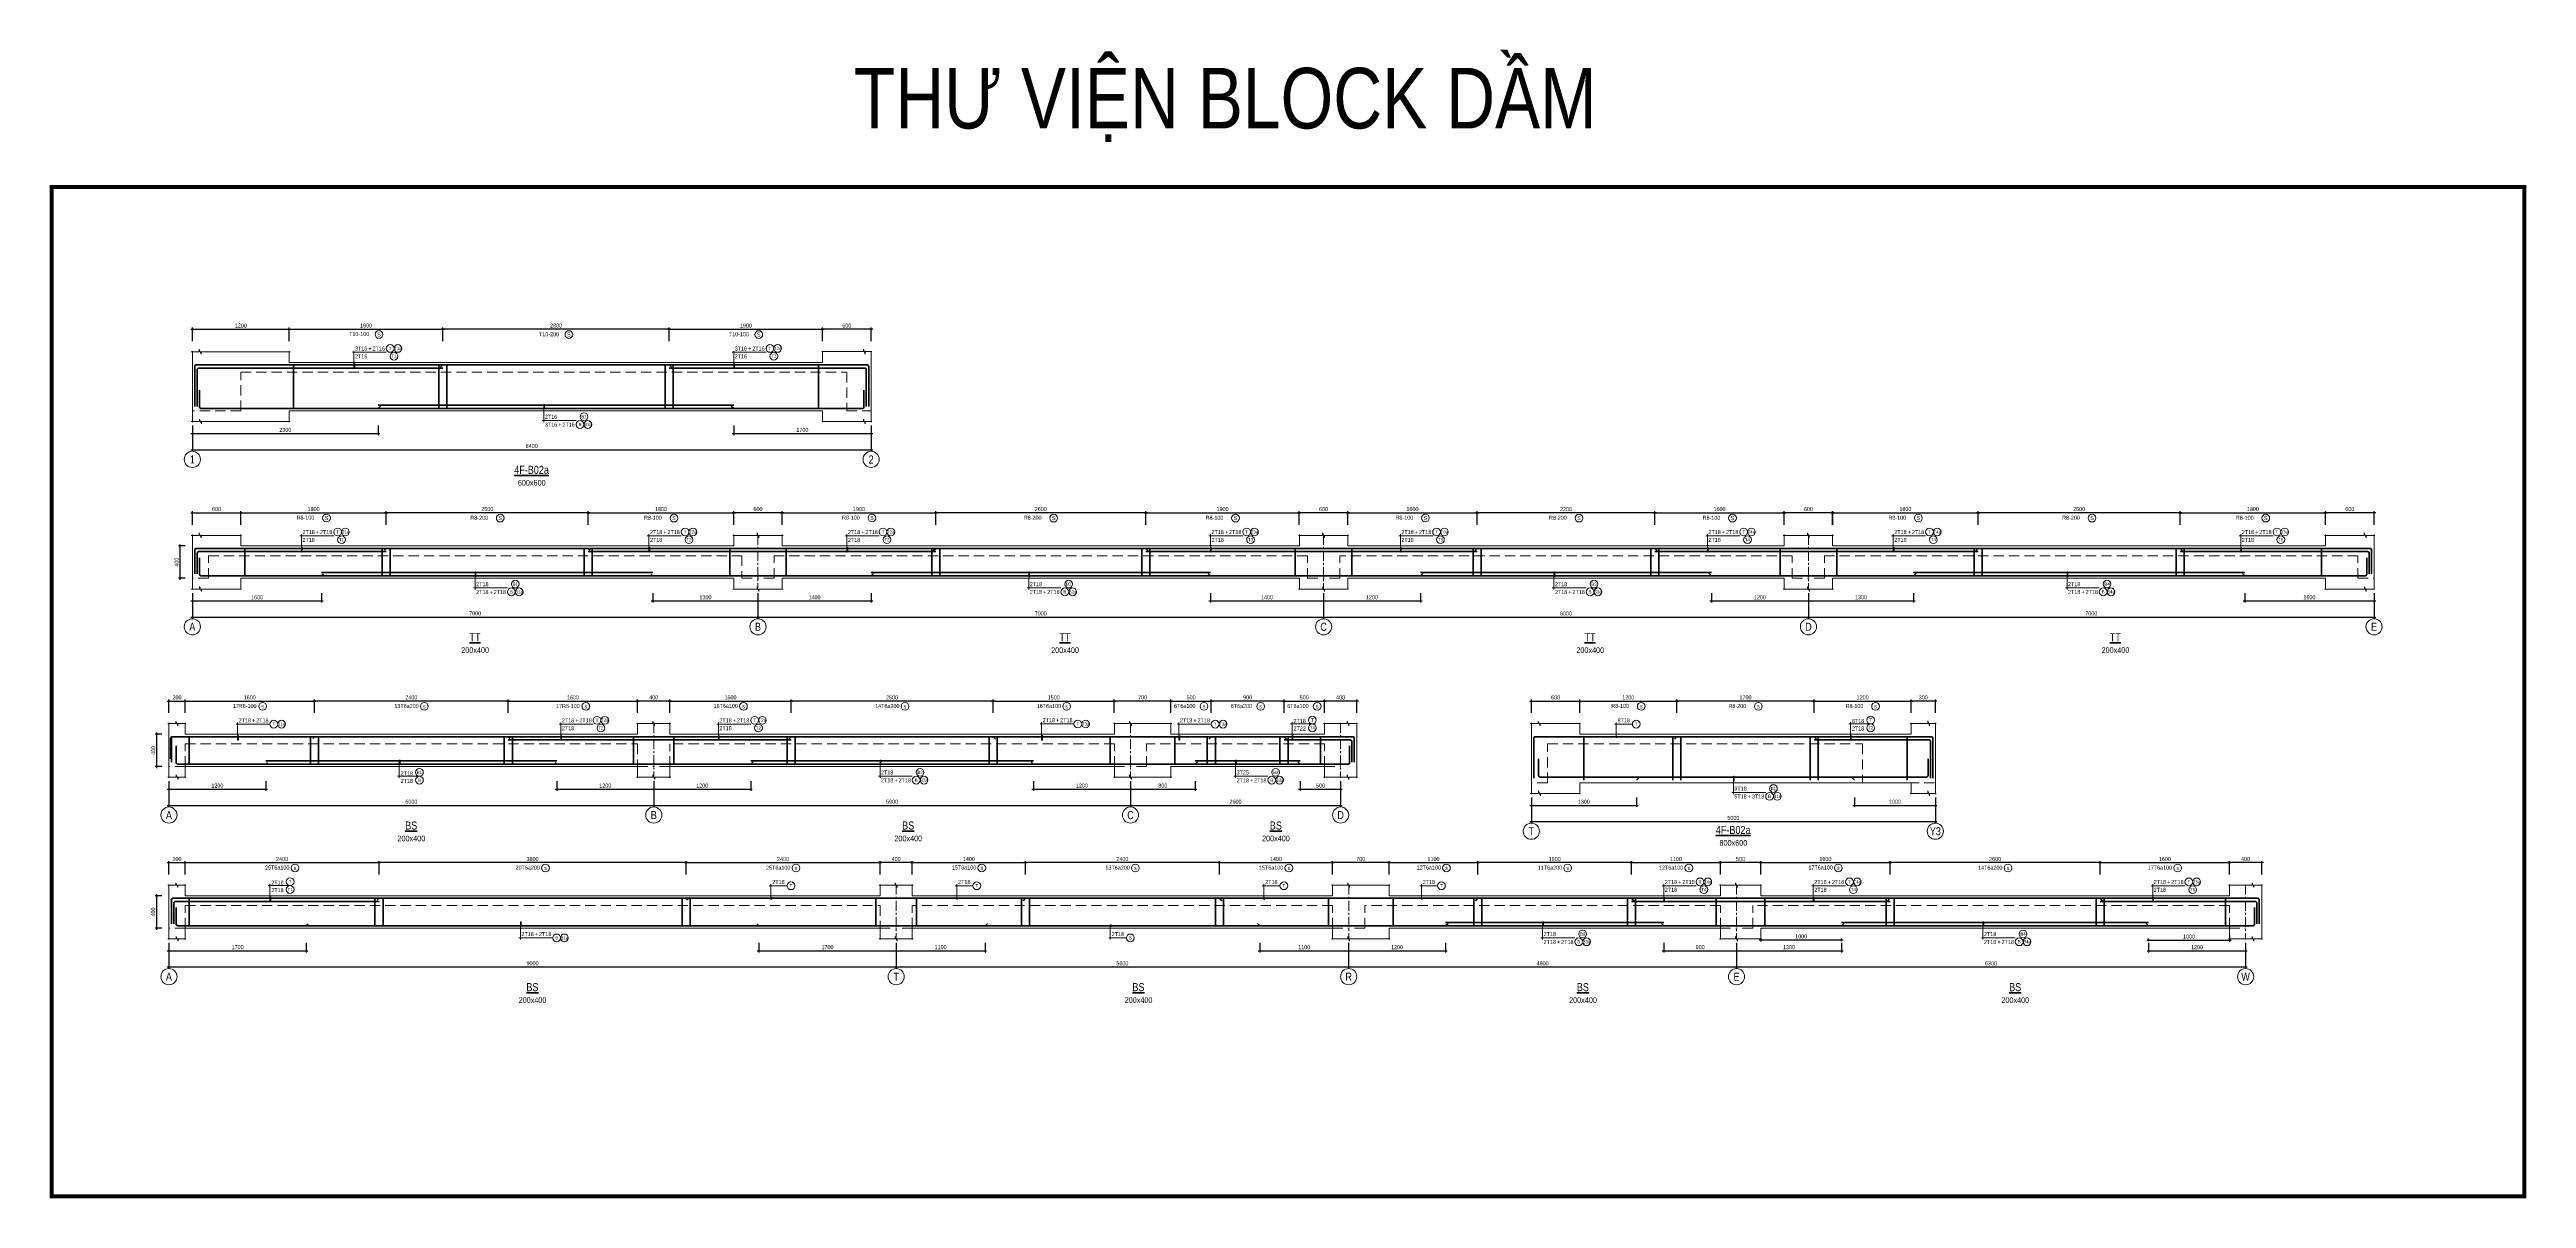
# Model space of a CAD drawing. Header units: millimetres. Extents: x 925681 to 1410834, y 71669 to 296428.
# Drawn here: x 1035284 to 1065937, y 255104 to 269321 of the extents above; entities that cross this region are included whole.
import ezdxf
from ezdxf.enums import TextEntityAlignment as Align

# ---------------------------------------------------------------- set-up
doc = ezdxf.new("R2010")
doc.units = ezdxf.units.MM
doc.header["$LTSCALE"] = 100
doc.linetypes.add('CENTER', pattern=[2, 1.25, -0.25, 0.25, -0.25])
doc.linetypes.add('HIDDEN', pattern=[9.525, 6.35, -3.175])
for name, color, linetype, lineweight in [('Ap0001_Statistic', 161, 'Continuous', 15), ('Ap0101_grid', 145, 'CENTER', 18), ('Ap0102_dim', 145, 'Continuous', 25), ('Ap0104_leader', 145, 'Continuous', 25), ('Ap0201_T', 253, 'Continuous', 50), ('Ap0205_T', 253, 'Continuous', 50), ('Ap0308_PHS', 2, 'HIDDEN', 18), ('Ap0310_PSS', 130, 'Continuous', 18), ('Ap0314_Kh', 253, 'Continuous', 15), ('Ap0401_Reinf', 1, 'Continuous', 50), ('Ap0402_Reinf.S', 6, 'Continuous', 35), ('Ap0403_RT', 40, 'Continuous', 25)]:
    doc.layers.add(name, color=color, linetype=linetype, lineweight=lineweight)
doc.styles.add('Ap', font='1.shx', dxfattribs={"width": 0.8})
doc.styles.add('Ap_Vni-helve', font='', dxfattribs={"width": 0.8, "height": 1})
doc.styles.add('Fosup_text ghi chu', font='1.shx', dxfattribs={"width": 0.8, "height": 250})
doc.styles.add('Text Chuan', font='1.shx', dxfattribs={"width": 0.8})
doc.styles.get('Ap_Vni-helve').set_extended_font_data('VNI-Helve')
doc.dimstyles.new('Ap_Model-20', dxfattribs={"dimscale": 100, "dimtxt": 0.5, "dimasz": 0.2, "dimexe": 0.2, "dimexo": 0.2, "dimgap": 0.2, "dimtad": 1, "dimdec": 0, "dimzin": 3, "dimdsep": 46, "dimtxsty": 'Ap', "dimblk": 'ARCHTICK', "dimcen": 0.2, "dimdle": 0.2, "dimclrd": 256, "dimclre": 256, "dimclrt": 7, "dimazin": 2, "dimtfac": 100, "dimtdec": 0, "dimtix": 1, "dimtmove": 2, "dimatfit": 2, "dimldrblk": 'ARCHTICK', "dimfxl": 1, "dimtolj": 1, "dimtzin": 0, "dimlwd": -1, "dimlwe": -1, "dimarcsym": 0})
doc.dimstyles.get("Standard").update_dxf_attribs({"dimtxt": 0.18, "dimasz": 0.18, "dimexe": 0.18, "dimexo": 0.0625, "dimgap": 0.09, "dimtad": 0, "dimtih": 1, "dimtoh": 1, "dimdec": 4, "dimzin": 0, "dimdsep": 46, "dimtxsty": 'Standard', "dimcen": 0.09, "dimadec": 0, "dimazin": 0, "dimtfac": 1, "dimtdec": 4, "dimtofl": 0, "dimtmove": 0, "dimatfit": 3, "dimfxl": 1, "dimtolj": 1, "dimtzin": 0, "dimarcsym": 0})

# ---------------------------------------------------------------- blocks, each defined once
blk = doc.blocks.new('_ArchTick')
at = {"color": 0, "linetype": 'ByBlock', "const_width": 0.15}
blk.add_lwpolyline([(-0.5, -0.5), (0.5, 0.5)], dxfattribs=at)
blk = doc.blocks.new('*D209')
at = {"layer": 'Ap0102_dim', "transparency": 16777216}
for p, q in [((0, -182), (0, -500)), ((6000, -182), (6000, -500)), ((-20, -480), (6020, -480))]:
    blk.add_line(p, q, dxfattribs=at)
at = {"layer": 'Defpoints', "color": 0, "transparency": 16777216}
for p in [(0, -162), (6000, -162), (6000, -480)]:
    blk.add_point(p, dxfattribs=at)
at = {"layer": 'Ap0102_dim', "transparency": 16777216, "xscale": 20, "yscale": 20, "zscale": 20, "rotation": 180}
blk.add_blockref('_ArchTick', (0, -480), dxfattribs=at)
at = {"layer": 'Ap0102_dim', "transparency": 16777216, "xscale": 20, "yscale": 20, "zscale": 20}
blk.add_blockref('_ArchTick', (6000, -480), dxfattribs=at)
at = {"layer": 'Ap0102_dim', "color": 7, "transparency": 16777216, "insert": (3000, -435), "char_height": 50, "attachment_point": 5, "style": 'Ap'}
blk.add_mtext('\\A1;6000', dxfattribs=at)
blk = doc.blocks.new('*D210')
at = {"layer": 'Ap0102_dim', "transparency": 16777216}
for p, q in [((180, 811), (1820, 811)), ((200, 663), (200, 831)), ((1800, 663), (1800, 831))]:
    blk.add_line(p, q, dxfattribs=at)
at = {"layer": 'Defpoints', "color": 0, "transparency": 16777216}
for p in [(200, 643), (1800, 811), (1800, 643)]:
    blk.add_point(p, dxfattribs=at)
at = {"layer": 'Ap0102_dim', "transparency": 16777216, "xscale": 20, "yscale": 20, "zscale": 20, "rotation": 180}
blk.add_blockref('_ArchTick', (200, 811), dxfattribs=at)
at = {"layer": 'Ap0102_dim', "transparency": 16777216, "xscale": 20, "yscale": 20, "zscale": 20}
blk.add_blockref('_ArchTick', (1800, 811), dxfattribs=at)
at = {"layer": 'Ap0102_dim', "color": 7, "transparency": 16777216, "insert": (1000, 856), "char_height": 50, "attachment_point": 5, "style": 'Ap'}
blk.add_mtext('\\A1;1600', dxfattribs=at)
blk = doc.blocks.new('*D211')
at = {"layer": 'Ap0102_dim', "transparency": 16777216}
for p, q in [((4780, -280), (6020, -280)), ((4800, -182), (4800, -300)), ((6000, -182), (6000, -300))]:
    blk.add_line(p, q, dxfattribs=at)
at = {"layer": 'Defpoints', "color": 0, "transparency": 16777216}
for p in [(4800, -162), (6000, -162), (6000, -280)]:
    blk.add_point(p, dxfattribs=at)
at = {"layer": 'Ap0102_dim', "transparency": 16777216, "xscale": 20, "yscale": 20, "zscale": 20, "rotation": 180}
blk.add_blockref('_ArchTick', (4800, -280), dxfattribs=at)
at = {"layer": 'Ap0102_dim', "transparency": 16777216, "xscale": 20, "yscale": 20, "zscale": 20}
blk.add_blockref('_ArchTick', (6000, -280), dxfattribs=at)
at = {"layer": 'Ap0102_dim', "color": 7, "transparency": 16777216, "insert": (5400, -235), "char_height": 50, "attachment_point": 5, "style": 'Ap'}
blk.add_mtext('\\A1;1200', dxfattribs=at)
blk = doc.blocks.new('*D212')
at = {"layer": 'Ap0102_dim', "transparency": 16777216}
for p, q in [((4180, 811), (5820, 811)), ((4200, 663), (4200, 831)), ((5800, 663), (5800, 831))]:
    blk.add_line(p, q, dxfattribs=at)
at = {"layer": 'Defpoints', "color": 0, "transparency": 16777216}
for p in [(4200, 643), (5800, 811), (5800, 643)]:
    blk.add_point(p, dxfattribs=at)
at = {"layer": 'Ap0102_dim', "transparency": 16777216, "xscale": 20, "yscale": 20, "zscale": 20, "rotation": 180}
blk.add_blockref('_ArchTick', (4200, 811), dxfattribs=at)
at = {"layer": 'Ap0102_dim', "transparency": 16777216, "xscale": 20, "yscale": 20, "zscale": 20}
blk.add_blockref('_ArchTick', (5800, 811), dxfattribs=at)
at = {"layer": 'Ap0102_dim', "color": 7, "transparency": 16777216, "insert": (5000, 856), "char_height": 50, "attachment_point": 5, "style": 'Ap'}
blk.add_mtext('\\A1;1600', dxfattribs=at)
blk = doc.blocks.new('*D213')
at = {"layer": 'Ap0102_dim', "transparency": 16777216}
for p, q in [((-20, -280), (1220, -280)), ((0, -182), (0, -300)), ((1200, -182), (1200, -300))]:
    blk.add_line(p, q, dxfattribs=at)
at = {"layer": 'Defpoints', "color": 0, "transparency": 16777216}
for p in [(0, -162), (1200, -162), (1200, -280)]:
    blk.add_point(p, dxfattribs=at)
at = {"layer": 'Ap0102_dim', "transparency": 16777216, "xscale": 20, "yscale": 20, "zscale": 20, "rotation": 180}
blk.add_blockref('_ArchTick', (0, -280), dxfattribs=at)
at = {"layer": 'Ap0102_dim', "transparency": 16777216, "xscale": 20, "yscale": 20, "zscale": 20}
blk.add_blockref('_ArchTick', (1200, -280), dxfattribs=at)
at = {"layer": 'Ap0102_dim', "color": 7, "transparency": 16777216, "insert": (600, -235), "char_height": 50, "attachment_point": 5, "style": 'Ap'}
blk.add_mtext('\\A1;1200', dxfattribs=at)
blk = doc.blocks.new('*D214')
at = {"layer": 'Ap0102_dim', "transparency": 16777216}
for p, q in [((6220, 811), (5780, 811)), ((5800, 663), (5800, 831)), ((6200, 663), (6200, 831))]:
    blk.add_line(p, q, dxfattribs=at)
at = {"layer": 'Defpoints', "color": 0, "transparency": 16777216}
for p in [(5800, 811), (5800, 643), (6200, 643)]:
    blk.add_point(p, dxfattribs=at)
at = {"layer": 'Ap0102_dim', "transparency": 16777216, "xscale": 20, "yscale": 20, "zscale": 20, "rotation": 180}
blk.add_blockref('_ArchTick', (5800, 811), dxfattribs=at)
at = {"layer": 'Ap0102_dim', "transparency": 16777216, "xscale": 20, "yscale": 20, "zscale": 20}
blk.add_blockref('_ArchTick', (6200, 811), dxfattribs=at)
at = {"layer": 'Ap0102_dim', "color": 7, "transparency": 16777216, "insert": (6000, 856), "char_height": 50, "attachment_point": 5, "style": 'Ap'}
blk.add_mtext('\\A1;400', dxfattribs=at)
blk = doc.blocks.new('*D215')
at = {"layer": 'Ap0102_dim', "transparency": 16777216}
for p, q in [((-20, 811), (220, 811)), ((0, 663), (0, 831)), ((200, 663), (200, 831))]:
    blk.add_line(p, q, dxfattribs=at)
at = {"layer": 'Defpoints', "color": 0, "transparency": 16777216}
for p in [(0, 643), (200, 811), (200, 643)]:
    blk.add_point(p, dxfattribs=at)
at = {"layer": 'Ap0102_dim', "transparency": 16777216, "xscale": 20, "yscale": 20, "zscale": 20, "rotation": 180}
blk.add_blockref('_ArchTick', (0, 811), dxfattribs=at)
at = {"layer": 'Ap0102_dim', "transparency": 16777216, "xscale": 20, "yscale": 20, "zscale": 20}
blk.add_blockref('_ArchTick', (200, 811), dxfattribs=at)
at = {"layer": 'Ap0102_dim', "color": 7, "transparency": 16777216, "insert": (100, 856), "char_height": 50, "attachment_point": 5, "style": 'Ap'}
blk.add_mtext('\\A1;200', dxfattribs=at)
blk = doc.blocks.new('*D216')
at = {"layer": 'Ap0102_dim', "transparency": 16777216}
for p, q in [((4220, 811), (1780, 811)), ((1800, 663), (1800, 831)), ((4200, 663), (4200, 831))]:
    blk.add_line(p, q, dxfattribs=at)
at = {"layer": 'Defpoints', "color": 0, "transparency": 16777216}
for p in [(1800, 811), (1800, 643), (4200, 643)]:
    blk.add_point(p, dxfattribs=at)
at = {"layer": 'Ap0102_dim', "transparency": 16777216, "xscale": 20, "yscale": 20, "zscale": 20, "rotation": 180}
blk.add_blockref('_ArchTick', (1800, 811), dxfattribs=at)
at = {"layer": 'Ap0102_dim', "transparency": 16777216, "xscale": 20, "yscale": 20, "zscale": 20}
blk.add_blockref('_ArchTick', (4200, 811), dxfattribs=at)
at = {"layer": 'Ap0102_dim', "color": 7, "transparency": 16777216, "insert": (3000, 856), "char_height": 50, "attachment_point": 5, "style": 'Ap'}
blk.add_mtext('\\A1;2400', dxfattribs=at)
blk = doc.blocks.new('*D217')
at = {"layer": 'Ap0102_dim', "transparency": 16777216}
for p, q in [((-87, 400), (-170, 400)), ((-150, -20), (-150, 420)), ((-87, 0), (-170, 0))]:
    blk.add_line(p, q, dxfattribs=at)
at = {"layer": 'Defpoints', "color": 0, "transparency": 16777216}
for p in [(-150, 400), (-67, 400), (-67, 0)]:
    blk.add_point(p, dxfattribs=at)
at = {"layer": 'Ap0102_dim', "transparency": 16777216, "xscale": 20, "yscale": 20, "zscale": 20}
for p, rotation in [((-150, 400), 90), ((-150, 0), 270)]:
    blk.add_blockref('_ArchTick', p, dxfattribs=dict(at, rotation=rotation))
at = {"layer": 'Ap0102_dim', "color": 7, "lineweight": 80, "transparency": 16777216, "insert": (-195, 200), "char_height": 50, "attachment_point": 5, "rotation": 90, "style": 'Ap'}
blk.add_mtext('\\A1;400', dxfattribs=at)
blk = doc.blocks.new('TEXT TRUC')
at = {"layer": 'Ap0314_Kh'}
blk.add_circle((0, -100), 100, dxfattribs=at)
at = {"layer": 'Ap0314_Kh', "style": 'Ap_Vni-helve', "width": 0.8}
blk.add_attdef('A', text='', height=100, dxfattribs=at).set_placement((0, -100), align=Align.MIDDLE)
blk = doc.blocks.new('Tieude')
at = {"layer": 'Ap0201_T', "style": 'Ap_Vni-helve', "width": 0.8}
for p in [(298, 1600), (298, 400)]:
    blk.add_attdef('A', text='', height=800, dxfattribs=at).set_placement(p, align=Align.MIDDLE)
blk = doc.blocks.new('str1')
at = {"layer": 'Ap0314_Kh', "color": 145}
blk.add_circle((160, -74), 48, dxfattribs=at)
at = {"layer": 'Ap0314_Kh', "color": 141, "style": 'Text Chuan', "width": 0.8}
blk.add_attdef('T1', text='', height=50, dxfattribs=at).set_placement((160, -74), align=Align.MIDDLE_CENTER)
at = {"layer": 'Ap0403_RT', "style": 'Fosup_text ghi chu', "width": 0.8}
blk.add_attdef('STI', (-210, -94), '', height=50, dxfattribs=at)
blk = doc.blocks.new('str2')
at = {"layer": 'Ap0314_Kh', "color": 145}
blk.add_circle((160, -75), 48, dxfattribs=at)
at = {"layer": 'Ap0314_Kh', "color": 141, "style": 'Text Chuan', "width": 0.8}
blk.add_attdef('T1', text='', height=50, dxfattribs=at).set_placement((160, -75), align=Align.MIDDLE_CENTER)
at = {"layer": 'Ap0403_RT', "style": 'Fosup_text ghi chu', "width": 0.8}
blk.add_attdef('STI', (-210, -96), '', height=50, dxfattribs=at)
blk = doc.blocks.new('str3')
at = {"layer": 'Ap0314_Kh', "color": 145}
blk.add_circle((160, -75), 48, dxfattribs=at)
at = {"layer": 'Ap0314_Kh', "color": 141, "style": 'Text Chuan', "width": 0.8}
blk.add_attdef('T1', text='', height=50, dxfattribs=at).set_placement((160, -75), align=Align.MIDDLE_CENTER)
at = {"layer": 'Ap0403_RT', "style": 'Fosup_text ghi chu', "width": 0.8}
blk.add_attdef('STI', (-210, -96), '', height=50, dxfattribs=at)
blk = doc.blocks.new('T1T3')
at = {"layer": 'Ap0104_leader', "lineweight": 13}
blk.add_line((-20, 175), (400, 175), dxfattribs=at)
blk.add_lwpolyline([(10, 35), (10, -20, -1), (0, -20), (0, 195)], format="xyb", dxfattribs=at)
at = {"layer": 'Ap0314_Kh', "color": 145}
for centre in [(448, 175), (544, 175)]:
    blk.add_circle(centre, 48, dxfattribs=at)
at = {"layer": 'Ap0314_Kh', "color": 141, "style": 'Text Chuan', "width": 0.8}
for tag, p in [('T1', (448, 175)), ('T2', (544, 175))]:
    blk.add_attdef(tag, text='', height=40, dxfattribs=at).set_placement(p, align=Align.MIDDLE_CENTER)
at = {"layer": 'Ap0403_RT', "style": 'Fosup_text ghi chu', "width": 0.8}
blk.add_text('+', height=50, dxfattribs=at).set_placement((179, 196))
blk.add_attdef('1', text='', height=50, dxfattribs=at).set_placement((165, 197), align=Align.RIGHT)
blk.add_attdef('2', (230, 197), '', height=50, dxfattribs=at)
blk = doc.blocks.new('T3T4')
at = {"layer": 'Ap0104_leader', "lineweight": 13}
blk.add_line((-20, 175), (400, 175), dxfattribs=at)
blk.add_lwpolyline([(10, 35), (10, -20, -1), (0, -20), (0, 195)], format="xyb", dxfattribs=at)
at = {"layer": 'Ap0314_Kh', "color": 145}
for centre in [(448, 223), (496, 127), (544, 223)]:
    blk.add_circle(centre, 48, dxfattribs=at)
at = {"layer": 'Ap0314_Kh', "color": 141, "style": 'Text Chuan', "width": 0.8}
for tag, p in [('T1', (448, 223)), ('T3', (496, 127)), ('T2', (544, 223))]:
    blk.add_attdef(tag, text='', height=40, dxfattribs=at).set_placement(p, align=Align.MIDDLE_CENTER)
at = {"layer": 'Ap0403_RT', "style": 'Fosup_text ghi chu', "width": 0.8}
blk.add_text('+', height=50, dxfattribs=at).set_placement((179, 196))
for tag, p in [('3', (165, 100)), ('1', (165, 197))]:
    blk.add_attdef(tag, text='', height=50, dxfattribs=at).set_placement(p, align=Align.RIGHT)
blk.add_attdef('2', (230, 197), '', height=50, dxfattribs=at)
blk = doc.blocks.new('B2B2')
at = {"layer": 'Ap0104_leader', "lineweight": 13}
blk.add_line((-20, 0), (250, 0), dxfattribs=at)
blk.add_line((-20, 0), (250, 0), dxfattribs=at)
blk.add_lwpolyline([(10, 140), (10, 195, 1), (0, 195), (0, -20)], format="xyb", dxfattribs=at)
at = {"layer": 'Ap0314_Kh', "color": 145}
for centre in [(250, 48), (250, -48)]:
    blk.add_circle(centre, 48, dxfattribs=at)
at = {"layer": 'Ap0314_Kh', "color": 141, "style": 'Text Chuan', "width": 0.8}
for tag, p in [('B3', (250, 48)), ('B1', (250, -48))]:
    blk.add_attdef(tag, text='', height=40, dxfattribs=at).set_placement(p, align=Align.MIDDLE_CENTER)
at = {"layer": 'Ap0403_RT', "style": 'Fosup_text ghi chu', "width": 0.8}
for tag, p in [('3', (17, 11)), ('1', (17, -82))]:
    blk.add_attdef(tag, p, '', height=50, dxfattribs=at)
blk = doc.blocks.new('*D160')
at = {"layer": 'Ap0102_dim', "transparency": 16777216}
for p, q in [((-290, -182), (-290, -500)), ((5610, -182), (5610, -500)), ((-310, -480), (5630, -480))]:
    blk.add_line(p, q, dxfattribs=at)
at = {"layer": 'Defpoints', "color": 0, "transparency": 16777216}
for p in [(-290, -162), (5610, -162), (5610, -480)]:
    blk.add_point(p, dxfattribs=at)
at = {"layer": 'Ap0102_dim', "transparency": 16777216, "xscale": 20, "yscale": 20, "zscale": 20, "rotation": 180}
blk.add_blockref('_ArchTick', (-290, -480), dxfattribs=at)
at = {"layer": 'Ap0102_dim', "transparency": 16777216, "xscale": 20, "yscale": 20, "zscale": 20}
blk.add_blockref('_ArchTick', (5610, -480), dxfattribs=at)
at = {"layer": 'Ap0102_dim', "color": 7, "transparency": 16777216, "insert": (2660, -435), "char_height": 50, "attachment_point": 5, "style": 'Ap'}
blk.add_mtext('\\A1;5900', dxfattribs=at)
blk = doc.blocks.new('*D161')
at = {"layer": 'Ap0102_dim', "transparency": 16777216}
for p, q in [((-110, 811), (1430, 811)), ((-90, 663), (-90, 831)), ((1410, 663), (1410, 831))]:
    blk.add_line(p, q, dxfattribs=at)
at = {"layer": 'Defpoints', "color": 0, "transparency": 16777216}
for p in [(-90, 643), (1410, 811), (1410, 643)]:
    blk.add_point(p, dxfattribs=at)
at = {"layer": 'Ap0102_dim', "transparency": 16777216, "xscale": 20, "yscale": 20, "zscale": 20, "rotation": 180}
blk.add_blockref('_ArchTick', (-90, 811), dxfattribs=at)
at = {"layer": 'Ap0102_dim', "transparency": 16777216, "xscale": 20, "yscale": 20, "zscale": 20}
blk.add_blockref('_ArchTick', (1410, 811), dxfattribs=at)
at = {"layer": 'Ap0102_dim', "color": 7, "transparency": 16777216, "insert": (660, 856), "char_height": 50, "attachment_point": 5, "style": 'Ap'}
blk.add_mtext('\\A1;1500', dxfattribs=at)
blk = doc.blocks.new('*D162')
at = {"layer": 'Ap0102_dim', "transparency": 16777216}
for p, q in [((4390, -280), (5630, -280)), ((4410, -182), (4410, -300)), ((5610, -182), (5610, -300))]:
    blk.add_line(p, q, dxfattribs=at)
at = {"layer": 'Defpoints', "color": 0, "transparency": 16777216}
for p in [(4410, -162), (5610, -162), (5610, -280)]:
    blk.add_point(p, dxfattribs=at)
at = {"layer": 'Ap0102_dim', "transparency": 16777216, "xscale": 20, "yscale": 20, "zscale": 20, "rotation": 180}
blk.add_blockref('_ArchTick', (4410, -280), dxfattribs=at)
at = {"layer": 'Ap0102_dim', "transparency": 16777216, "xscale": 20, "yscale": 20, "zscale": 20}
blk.add_blockref('_ArchTick', (5610, -280), dxfattribs=at)
at = {"layer": 'Ap0102_dim', "color": 7, "transparency": 16777216, "insert": (5010, -235), "char_height": 50, "attachment_point": 5, "style": 'Ap'}
blk.add_mtext('\\A1;1200', dxfattribs=at)
blk = doc.blocks.new('*D163')
at = {"layer": 'Ap0102_dim', "transparency": 16777216}
for p, q in [((3890, 811), (5430, 811)), ((3910, 663), (3910, 831)), ((5410, 663), (5410, 831))]:
    blk.add_line(p, q, dxfattribs=at)
at = {"layer": 'Defpoints', "color": 0, "transparency": 16777216}
for p in [(3910, 643), (5410, 811), (5410, 643)]:
    blk.add_point(p, dxfattribs=at)
at = {"layer": 'Ap0102_dim', "transparency": 16777216, "xscale": 20, "yscale": 20, "zscale": 20, "rotation": 180}
blk.add_blockref('_ArchTick', (3910, 811), dxfattribs=at)
at = {"layer": 'Ap0102_dim', "transparency": 16777216, "xscale": 20, "yscale": 20, "zscale": 20}
blk.add_blockref('_ArchTick', (5410, 811), dxfattribs=at)
at = {"layer": 'Ap0102_dim', "color": 7, "transparency": 16777216, "insert": (4660, 856), "char_height": 50, "attachment_point": 5, "style": 'Ap'}
blk.add_mtext('\\A1;1500', dxfattribs=at)
blk = doc.blocks.new('*D164')
at = {"layer": 'Ap0102_dim', "transparency": 16777216}
for p, q in [((-310, -280), (930, -280)), ((-290, -182), (-290, -300)), ((910, -182), (910, -300))]:
    blk.add_line(p, q, dxfattribs=at)
at = {"layer": 'Defpoints', "color": 0, "transparency": 16777216}
for p in [(-290, -162), (910, -162), (910, -280)]:
    blk.add_point(p, dxfattribs=at)
at = {"layer": 'Ap0102_dim', "transparency": 16777216, "xscale": 20, "yscale": 20, "zscale": 20, "rotation": 180}
blk.add_blockref('_ArchTick', (-290, -280), dxfattribs=at)
at = {"layer": 'Ap0102_dim', "transparency": 16777216, "xscale": 20, "yscale": 20, "zscale": 20}
blk.add_blockref('_ArchTick', (910, -280), dxfattribs=at)
at = {"layer": 'Ap0102_dim', "color": 7, "transparency": 16777216, "insert": (310, -235), "char_height": 50, "attachment_point": 5, "style": 'Ap'}
blk.add_mtext('\\A1;1200', dxfattribs=at)
blk = doc.blocks.new('*D165')
at = {"layer": 'Ap0102_dim', "transparency": 16777216}
for p, q in [((6130, 811), (5390, 811)), ((5410, 663), (5410, 831)), ((6110, 663), (6110, 831))]:
    blk.add_line(p, q, dxfattribs=at)
at = {"layer": 'Defpoints', "color": 0, "transparency": 16777216}
for p in [(5410, 811), (5410, 643), (6110, 643)]:
    blk.add_point(p, dxfattribs=at)
at = {"layer": 'Ap0102_dim', "transparency": 16777216, "xscale": 20, "yscale": 20, "zscale": 20, "rotation": 180}
blk.add_blockref('_ArchTick', (5410, 811), dxfattribs=at)
at = {"layer": 'Ap0102_dim', "transparency": 16777216, "xscale": 20, "yscale": 20, "zscale": 20}
blk.add_blockref('_ArchTick', (6110, 811), dxfattribs=at)
at = {"layer": 'Ap0102_dim', "color": 7, "transparency": 16777216, "insert": (5760, 856), "char_height": 50, "attachment_point": 5, "style": 'Ap'}
blk.add_mtext('\\A1;700', dxfattribs=at)
blk = doc.blocks.new('*D166')
at = {"layer": 'Ap0102_dim', "transparency": 16777216}
for p, q in [((3930, 811), (1390, 811)), ((1410, 663), (1410, 831)), ((3910, 663), (3910, 831))]:
    blk.add_line(p, q, dxfattribs=at)
at = {"layer": 'Defpoints', "color": 0, "transparency": 16777216}
for p in [(1410, 811), (1410, 643), (3910, 643)]:
    blk.add_point(p, dxfattribs=at)
at = {"layer": 'Ap0102_dim', "transparency": 16777216, "xscale": 20, "yscale": 20, "zscale": 20, "rotation": 180}
blk.add_blockref('_ArchTick', (1410, 811), dxfattribs=at)
at = {"layer": 'Ap0102_dim', "transparency": 16777216, "xscale": 20, "yscale": 20, "zscale": 20}
blk.add_blockref('_ArchTick', (3910, 811), dxfattribs=at)
at = {"layer": 'Ap0102_dim', "color": 7, "transparency": 16777216, "insert": (2660, 856), "char_height": 50, "attachment_point": 5, "style": 'Ap'}
blk.add_mtext('\\A1;2500', dxfattribs=at)
blk = doc.blocks.new('T1T4')
at = {"layer": 'Ap0104_leader', "lineweight": 13}
blk.add_line((-20, 175), (400, 175), dxfattribs=at)
blk.add_lwpolyline([(10, 35), (10, -20, -1), (0, -20), (0, 195)], format="xyb", dxfattribs=at)
at = {"layer": 'Ap0314_Kh', "color": 145}
for centre in [(448, 223), (496, 127), (544, 223)]:
    blk.add_circle(centre, 48, dxfattribs=at)
at = {"layer": 'Ap0314_Kh', "color": 141, "style": 'Text Chuan', "width": 0.8}
for tag, p in [('T1', (448, 223)), ('T3', (496, 127)), ('T2', (544, 223))]:
    blk.add_attdef(tag, text='', height=40, dxfattribs=at).set_placement(p, align=Align.MIDDLE_CENTER)
at = {"layer": 'Ap0403_RT', "style": 'Fosup_text ghi chu', "width": 0.8}
blk.add_text('+', height=50, dxfattribs=at).set_placement((179, 196))
for tag, p in [('3', (165, 100)), ('1', (165, 197))]:
    blk.add_attdef(tag, text='', height=50, dxfattribs=at).set_placement(p, align=Align.RIGHT)
blk.add_attdef('2', (230, 197), '', height=50, dxfattribs=at)
blk = doc.blocks.new('T3T3')
at = {"layer": 'Ap0104_leader', "lineweight": 13}
blk.add_line((-20, 177), (400, 177), dxfattribs=at)
blk.add_lwpolyline([(10, 37), (10, -18, -1), (0, -18), (0, 198)], format="xyb", dxfattribs=at)
at = {"layer": 'Ap0314_Kh', "color": 145}
for centre in [(448, 177), (544, 177)]:
    blk.add_circle(centre, 48, dxfattribs=at)
at = {"layer": 'Ap0314_Kh', "color": 141, "style": 'Text Chuan', "width": 0.8}
for tag, p in [('T1', (448, 177)), ('T2', (544, 177))]:
    blk.add_attdef(tag, text='', height=40, dxfattribs=at).set_placement(p, align=Align.MIDDLE_CENTER)
at = {"layer": 'Ap0403_RT', "style": 'Fosup_text ghi chu', "width": 0.8}
blk.add_text('+', height=50, dxfattribs=at).set_placement((179, 199))
blk.add_attdef('1', text='', height=50, dxfattribs=at).set_placement((165, 199), align=Align.RIGHT)
blk.add_attdef('2', (230, 199), '', height=50, dxfattribs=at)
blk = doc.blocks.new('B2B4')
at = {"layer": 'Ap0104_leader', "lineweight": 13}
blk.add_line((-20, 0), (400, 0), dxfattribs=at)
blk.add_lwpolyline([(10, 140), (10, 195, 1), (0, 195), (0, -20)], format="xyb", dxfattribs=at)
at = {"layer": 'Ap0314_Kh', "color": 145}
for centre in [(448, -48), (496, 48), (544, -48)]:
    blk.add_circle(centre, 48, dxfattribs=at)
at = {"layer": 'Ap0314_Kh', "color": 141, "style": 'Text Chuan', "width": 0.8}
for tag, p in [('B3', (496, 48)), ('B1', (448, -48)), ('B2', (544, -48))]:
    blk.add_attdef(tag, text='', height=40, dxfattribs=at).set_placement(p, align=Align.MIDDLE_CENTER)
at = {"layer": 'Ap0403_RT', "style": 'Fosup_text ghi chu', "width": 0.8}
blk.add_text('+', height=50, dxfattribs=at).set_placement((179, -75))
for tag, p in [('3', (165, 22)), ('1', (165, -75))]:
    blk.add_attdef(tag, text='', height=50, dxfattribs=at).set_placement(p, align=Align.RIGHT)
blk.add_attdef('2', (230, -75), '', height=50, dxfattribs=at)
blk = doc.blocks.new('*D272')
at = {"layer": 'Ap0102_dim', "transparency": 16777216}
for p, q in [((-300, -182), (-300, -500)), ((2300, -182), (2300, -500)), ((-320, -480), (2320, -480))]:
    blk.add_line(p, q, dxfattribs=at)
at = {"layer": 'Defpoints', "color": 0, "transparency": 16777216}
for p in [(-300, -162), (2300, -162), (2300, -480)]:
    blk.add_point(p, dxfattribs=at)
at = {"layer": 'Ap0102_dim', "transparency": 16777216, "xscale": 20, "yscale": 20, "zscale": 20, "rotation": 180}
blk.add_blockref('_ArchTick', (-300, -480), dxfattribs=at)
at = {"layer": 'Ap0102_dim', "transparency": 16777216, "xscale": 20, "yscale": 20, "zscale": 20}
blk.add_blockref('_ArchTick', (2300, -480), dxfattribs=at)
at = {"layer": 'Ap0102_dim', "color": 7, "transparency": 16777216, "insert": (1000, -435), "char_height": 50, "attachment_point": 5, "style": 'Ap'}
blk.add_mtext('\\A1;2600', dxfattribs=at)
blk = doc.blocks.new('*D273')
at = {"layer": 'Ap0102_dim', "transparency": 16777216}
for p, q in [((180, 811), (720, 811)), ((200, 663), (200, 831)), ((700, 663), (700, 831))]:
    blk.add_line(p, q, dxfattribs=at)
at = {"layer": 'Defpoints', "color": 0, "transparency": 16777216}
for p in [(200, 643), (700, 811), (700, 643)]:
    blk.add_point(p, dxfattribs=at)
at = {"layer": 'Ap0102_dim', "transparency": 16777216, "xscale": 20, "yscale": 20, "zscale": 20, "rotation": 180}
blk.add_blockref('_ArchTick', (200, 811), dxfattribs=at)
at = {"layer": 'Ap0102_dim', "transparency": 16777216, "xscale": 20, "yscale": 20, "zscale": 20}
blk.add_blockref('_ArchTick', (700, 811), dxfattribs=at)
at = {"layer": 'Ap0102_dim', "color": 7, "transparency": 16777216, "insert": (450, 856), "char_height": 50, "attachment_point": 5, "style": 'Ap'}
blk.add_mtext('\\A1;500', dxfattribs=at)
blk = doc.blocks.new('*D274')
at = {"layer": 'Ap0102_dim', "transparency": 16777216}
for p, q in [((1780, -280), (2320, -280)), ((1800, -182), (1800, -300)), ((2300, -182), (2300, -300))]:
    blk.add_line(p, q, dxfattribs=at)
at = {"layer": 'Defpoints', "color": 0, "transparency": 16777216}
for p in [(1800, -162), (2300, -162), (2300, -280)]:
    blk.add_point(p, dxfattribs=at)
at = {"layer": 'Ap0102_dim', "transparency": 16777216, "xscale": 20, "yscale": 20, "zscale": 20, "rotation": 180}
blk.add_blockref('_ArchTick', (1800, -280), dxfattribs=at)
at = {"layer": 'Ap0102_dim', "transparency": 16777216, "xscale": 20, "yscale": 20, "zscale": 20}
blk.add_blockref('_ArchTick', (2300, -280), dxfattribs=at)
at = {"layer": 'Ap0102_dim', "color": 7, "transparency": 16777216, "insert": (2050, -235), "char_height": 50, "attachment_point": 5, "style": 'Ap'}
blk.add_mtext('\\A1;500', dxfattribs=at)
blk = doc.blocks.new('*D275')
at = {"layer": 'Ap0102_dim', "transparency": 16777216}
for p, q in [((1580, 811), (2120, 811)), ((1600, 663), (1600, 831)), ((2100, 663), (2100, 831))]:
    blk.add_line(p, q, dxfattribs=at)
at = {"layer": 'Defpoints', "color": 0, "transparency": 16777216}
for p in [(1600, 643), (2100, 811), (2100, 643)]:
    blk.add_point(p, dxfattribs=at)
at = {"layer": 'Ap0102_dim', "transparency": 16777216, "xscale": 20, "yscale": 20, "zscale": 20, "rotation": 180}
blk.add_blockref('_ArchTick', (1600, 811), dxfattribs=at)
at = {"layer": 'Ap0102_dim', "transparency": 16777216, "xscale": 20, "yscale": 20, "zscale": 20}
blk.add_blockref('_ArchTick', (2100, 811), dxfattribs=at)
at = {"layer": 'Ap0102_dim', "color": 7, "transparency": 16777216, "insert": (1850, 856), "char_height": 50, "attachment_point": 5, "style": 'Ap'}
blk.add_mtext('\\A1;500', dxfattribs=at)
blk = doc.blocks.new('*D276')
at = {"layer": 'Ap0102_dim', "transparency": 16777216}
for p, q in [((-320, -280), (520, -280)), ((-300, -182), (-300, -300)), ((500, -182), (500, -300))]:
    blk.add_line(p, q, dxfattribs=at)
at = {"layer": 'Defpoints', "color": 0, "transparency": 16777216}
for p in [(-300, -162), (500, -162), (500, -280)]:
    blk.add_point(p, dxfattribs=at)
at = {"layer": 'Ap0102_dim', "transparency": 16777216, "xscale": 20, "yscale": 20, "zscale": 20, "rotation": 180}
blk.add_blockref('_ArchTick', (-300, -280), dxfattribs=at)
at = {"layer": 'Ap0102_dim', "transparency": 16777216, "xscale": 20, "yscale": 20, "zscale": 20}
blk.add_blockref('_ArchTick', (500, -280), dxfattribs=at)
at = {"layer": 'Ap0102_dim', "color": 7, "transparency": 16777216, "insert": (100, -235), "char_height": 50, "attachment_point": 5, "style": 'Ap'}
blk.add_mtext('\\A1;800', dxfattribs=at)
blk = doc.blocks.new('*D277')
at = {"layer": 'Ap0102_dim', "transparency": 16777216}
for p, q in [((2520, 811), (2080, 811)), ((2100, 663), (2100, 831)), ((2500, 663), (2500, 831))]:
    blk.add_line(p, q, dxfattribs=at)
at = {"layer": 'Defpoints', "color": 0, "transparency": 16777216}
for p in [(2100, 811), (2100, 643), (2500, 643)]:
    blk.add_point(p, dxfattribs=at)
at = {"layer": 'Ap0102_dim', "transparency": 16777216, "xscale": 20, "yscale": 20, "zscale": 20, "rotation": 180}
blk.add_blockref('_ArchTick', (2100, 811), dxfattribs=at)
at = {"layer": 'Ap0102_dim', "transparency": 16777216, "xscale": 20, "yscale": 20, "zscale": 20}
blk.add_blockref('_ArchTick', (2500, 811), dxfattribs=at)
at = {"layer": 'Ap0102_dim', "color": 7, "transparency": 16777216, "insert": (2300, 856), "char_height": 50, "attachment_point": 5, "style": 'Ap'}
blk.add_mtext('\\A1;400', dxfattribs=at)
blk = doc.blocks.new('*D278')
at = {"layer": 'Ap0102_dim', "transparency": 16777216}
for p, q in [((1620, 811), (680, 811)), ((700, 663), (700, 831)), ((1600, 663), (1600, 831))]:
    blk.add_line(p, q, dxfattribs=at)
at = {"layer": 'Defpoints', "color": 0, "transparency": 16777216}
for p in [(700, 811), (700, 643), (1600, 643)]:
    blk.add_point(p, dxfattribs=at)
at = {"layer": 'Ap0102_dim', "transparency": 16777216, "xscale": 20, "yscale": 20, "zscale": 20, "rotation": 180}
blk.add_blockref('_ArchTick', (700, 811), dxfattribs=at)
at = {"layer": 'Ap0102_dim', "transparency": 16777216, "xscale": 20, "yscale": 20, "zscale": 20}
blk.add_blockref('_ArchTick', (1600, 811), dxfattribs=at)
at = {"layer": 'Ap0102_dim', "color": 7, "transparency": 16777216, "insert": (1150, 856), "char_height": 50, "attachment_point": 5, "style": 'Ap'}
blk.add_mtext('\\A1;900', dxfattribs=at)
blk = doc.blocks.new('T3T2')
at = {"layer": 'Ap0104_leader', "lineweight": 13}
blk.add_line((-20, 177), (250, 177), dxfattribs=at)
blk.add_line((-20, 177), (250, 177), dxfattribs=at)
blk.add_lwpolyline([(10, 37), (10, -18, -1), (0, -18), (0, 198)], format="xyb", dxfattribs=at)
at = {"layer": 'Ap0314_Kh', "color": 145}
for centre in [(250, 225), (250, 129)]:
    blk.add_circle(centre, 48, dxfattribs=at)
at = {"layer": 'Ap0314_Kh', "color": 141, "style": 'Text Chuan', "width": 0.8}
for tag, p in [('T1', (250, 225)), ('T3', (250, 129))]:
    blk.add_attdef(tag, text='', height=40, dxfattribs=at).set_placement(p, align=Align.MIDDLE_CENTER)
at = {"layer": 'Ap0403_RT', "style": 'Fosup_text ghi chu', "width": 0.8}
for tag, p in [('3', (17, 96)), ('1', (17, 189))]:
    blk.add_attdef(tag, p, '', height=50, dxfattribs=at)
blk = doc.blocks.new('*D219')
at = {"layer": 'Ap0102_dim', "transparency": 16777216}
for p, q in [((0, -182), (0, -500)), ((9000, -182), (9000, -500)), ((-20, -480), (9020, -480))]:
    blk.add_line(p, q, dxfattribs=at)
at = {"layer": 'Defpoints', "color": 0, "transparency": 16777216}
for p in [(0, -162), (9000, -162), (9000, -480)]:
    blk.add_point(p, dxfattribs=at)
at = {"layer": 'Ap0102_dim', "transparency": 16777216, "xscale": 20, "yscale": 20, "zscale": 20, "rotation": 180}
blk.add_blockref('_ArchTick', (0, -480), dxfattribs=at)
at = {"layer": 'Ap0102_dim', "transparency": 16777216, "xscale": 20, "yscale": 20, "zscale": 20}
blk.add_blockref('_ArchTick', (9000, -480), dxfattribs=at)
at = {"layer": 'Ap0102_dim', "color": 7, "transparency": 16777216, "insert": (4500, -435), "char_height": 50, "attachment_point": 5, "style": 'Ap'}
blk.add_mtext('\\A1;9000', dxfattribs=at)
blk = doc.blocks.new('*D220')
at = {"layer": 'Ap0102_dim', "transparency": 16777216}
for p, q in [((180, 811), (2620, 811)), ((200, 663), (200, 831)), ((2600, 663), (2600, 831))]:
    blk.add_line(p, q, dxfattribs=at)
at = {"layer": 'Defpoints', "color": 0, "transparency": 16777216}
for p in [(200, 643), (2600, 811), (2600, 643)]:
    blk.add_point(p, dxfattribs=at)
at = {"layer": 'Ap0102_dim', "transparency": 16777216, "xscale": 20, "yscale": 20, "zscale": 20, "rotation": 180}
blk.add_blockref('_ArchTick', (200, 811), dxfattribs=at)
at = {"layer": 'Ap0102_dim', "transparency": 16777216, "xscale": 20, "yscale": 20, "zscale": 20}
blk.add_blockref('_ArchTick', (2600, 811), dxfattribs=at)
at = {"layer": 'Ap0102_dim', "color": 7, "transparency": 16777216, "insert": (1400, 856), "char_height": 50, "attachment_point": 5, "style": 'Ap'}
blk.add_mtext('\\A1;2400', dxfattribs=at)
blk = doc.blocks.new('*D221')
at = {"layer": 'Ap0102_dim', "transparency": 16777216}
for p, q in [((7280, -280), (9020, -280)), ((7300, -182), (7300, -300)), ((9000, -182), (9000, -300))]:
    blk.add_line(p, q, dxfattribs=at)
at = {"layer": 'Defpoints', "color": 0, "transparency": 16777216}
for p in [(7300, -162), (9000, -162), (9000, -280)]:
    blk.add_point(p, dxfattribs=at)
at = {"layer": 'Ap0102_dim', "transparency": 16777216, "xscale": 20, "yscale": 20, "zscale": 20, "rotation": 180}
blk.add_blockref('_ArchTick', (7300, -280), dxfattribs=at)
at = {"layer": 'Ap0102_dim', "transparency": 16777216, "xscale": 20, "yscale": 20, "zscale": 20}
blk.add_blockref('_ArchTick', (9000, -280), dxfattribs=at)
at = {"layer": 'Ap0102_dim', "color": 7, "transparency": 16777216, "insert": (8150, -235), "char_height": 50, "attachment_point": 5, "style": 'Ap'}
blk.add_mtext('\\A1;1700', dxfattribs=at)
blk = doc.blocks.new('*D222')
at = {"layer": 'Ap0102_dim', "transparency": 16777216}
for p, q in [((6380, 811), (8820, 811)), ((6400, 663), (6400, 831)), ((8800, 663), (8800, 831))]:
    blk.add_line(p, q, dxfattribs=at)
at = {"layer": 'Defpoints', "color": 0, "transparency": 16777216}
for p in [(6400, 643), (8800, 811), (8800, 643)]:
    blk.add_point(p, dxfattribs=at)
at = {"layer": 'Ap0102_dim', "transparency": 16777216, "xscale": 20, "yscale": 20, "zscale": 20, "rotation": 180}
blk.add_blockref('_ArchTick', (6400, 811), dxfattribs=at)
at = {"layer": 'Ap0102_dim', "transparency": 16777216, "xscale": 20, "yscale": 20, "zscale": 20}
blk.add_blockref('_ArchTick', (8800, 811), dxfattribs=at)
at = {"layer": 'Ap0102_dim', "color": 7, "transparency": 16777216, "insert": (7600, 856), "char_height": 50, "attachment_point": 5, "style": 'Ap'}
blk.add_mtext('\\A1;2400', dxfattribs=at)
blk = doc.blocks.new('*D223')
at = {"layer": 'Ap0102_dim', "transparency": 16777216}
for p, q in [((-20, -280), (1720, -280)), ((0, -182), (0, -300)), ((1700, -182), (1700, -300))]:
    blk.add_line(p, q, dxfattribs=at)
at = {"layer": 'Defpoints', "color": 0, "transparency": 16777216}
for p in [(0, -162), (1700, -162), (1700, -280)]:
    blk.add_point(p, dxfattribs=at)
at = {"layer": 'Ap0102_dim', "transparency": 16777216, "xscale": 20, "yscale": 20, "zscale": 20, "rotation": 180}
blk.add_blockref('_ArchTick', (0, -280), dxfattribs=at)
at = {"layer": 'Ap0102_dim', "transparency": 16777216, "xscale": 20, "yscale": 20, "zscale": 20}
blk.add_blockref('_ArchTick', (1700, -280), dxfattribs=at)
at = {"layer": 'Ap0102_dim', "color": 7, "transparency": 16777216, "insert": (850, -235), "char_height": 50, "attachment_point": 5, "style": 'Ap'}
blk.add_mtext('\\A1;1700', dxfattribs=at)
blk = doc.blocks.new('*D224')
at = {"layer": 'Ap0102_dim', "transparency": 16777216}
for p, q in [((9220, 811), (8780, 811)), ((8800, 663), (8800, 831)), ((9200, 663), (9200, 831))]:
    blk.add_line(p, q, dxfattribs=at)
at = {"layer": 'Defpoints', "color": 0, "transparency": 16777216}
for p in [(8800, 811), (8800, 643), (9200, 643)]:
    blk.add_point(p, dxfattribs=at)
at = {"layer": 'Ap0102_dim', "transparency": 16777216, "xscale": 20, "yscale": 20, "zscale": 20, "rotation": 180}
blk.add_blockref('_ArchTick', (8800, 811), dxfattribs=at)
at = {"layer": 'Ap0102_dim', "transparency": 16777216, "xscale": 20, "yscale": 20, "zscale": 20}
blk.add_blockref('_ArchTick', (9200, 811), dxfattribs=at)
at = {"layer": 'Ap0102_dim', "color": 7, "transparency": 16777216, "insert": (9000, 856), "char_height": 50, "attachment_point": 5, "style": 'Ap'}
blk.add_mtext('\\A1;400', dxfattribs=at)
blk = doc.blocks.new('*D225')
at = {"layer": 'Ap0102_dim', "transparency": 16777216}
for p, q in [((-20, 811), (220, 811)), ((0, 663), (0, 831)), ((200, 663), (200, 831))]:
    blk.add_line(p, q, dxfattribs=at)
at = {"layer": 'Defpoints', "color": 0, "transparency": 16777216}
for p in [(0, 643), (200, 811), (200, 643)]:
    blk.add_point(p, dxfattribs=at)
at = {"layer": 'Ap0102_dim', "transparency": 16777216, "xscale": 20, "yscale": 20, "zscale": 20, "rotation": 180}
blk.add_blockref('_ArchTick', (0, 811), dxfattribs=at)
at = {"layer": 'Ap0102_dim', "transparency": 16777216, "xscale": 20, "yscale": 20, "zscale": 20}
blk.add_blockref('_ArchTick', (200, 811), dxfattribs=at)
at = {"layer": 'Ap0102_dim', "color": 7, "transparency": 16777216, "insert": (100, 856), "char_height": 50, "attachment_point": 5, "style": 'Ap'}
blk.add_mtext('\\A1;200', dxfattribs=at)
blk = doc.blocks.new('*D226')
at = {"layer": 'Ap0102_dim', "transparency": 16777216}
for p, q in [((6420, 811), (2580, 811)), ((2600, 663), (2600, 831)), ((6400, 663), (6400, 831))]:
    blk.add_line(p, q, dxfattribs=at)
at = {"layer": 'Defpoints', "color": 0, "transparency": 16777216}
for p in [(2600, 811), (2600, 643), (6400, 643)]:
    blk.add_point(p, dxfattribs=at)
at = {"layer": 'Ap0102_dim', "transparency": 16777216, "xscale": 20, "yscale": 20, "zscale": 20, "rotation": 180}
blk.add_blockref('_ArchTick', (2600, 811), dxfattribs=at)
at = {"layer": 'Ap0102_dim', "transparency": 16777216, "xscale": 20, "yscale": 20, "zscale": 20}
blk.add_blockref('_ArchTick', (6400, 811), dxfattribs=at)
at = {"layer": 'Ap0102_dim', "color": 7, "transparency": 16777216, "insert": (4500, 856), "char_height": 50, "attachment_point": 5, "style": 'Ap'}
blk.add_mtext('\\A1;3800', dxfattribs=at)
blk = doc.blocks.new('*D227')
at = {"layer": 'Ap0102_dim', "transparency": 16777216}
for p, q in [((-87, 400), (-170, 400)), ((-150, -20), (-150, 420)), ((-87, 0), (-170, 0))]:
    blk.add_line(p, q, dxfattribs=at)
at = {"layer": 'Defpoints', "color": 0, "transparency": 16777216}
for p in [(-150, 400), (-67, 400), (-67, 0)]:
    blk.add_point(p, dxfattribs=at)
at = {"layer": 'Ap0102_dim', "transparency": 16777216, "xscale": 20, "yscale": 20, "zscale": 20}
for p, rotation in [((-150, 400), 90), ((-150, 0), 270)]:
    blk.add_blockref('_ArchTick', p, dxfattribs=dict(at, rotation=rotation))
at = {"layer": 'Ap0102_dim', "color": 7, "lineweight": 80, "transparency": 16777216, "insert": (-195, 200), "char_height": 50, "attachment_point": 5, "rotation": 90, "style": 'Ap'}
blk.add_mtext('\\A1;400', dxfattribs=at)
blk = doc.blocks.new('T1T2')
at = {"layer": 'Ap0104_leader', "lineweight": 13}
blk.add_line((-20, 177), (250, 177), dxfattribs=at)
blk.add_line((-20, 177), (250, 177), dxfattribs=at)
blk.add_lwpolyline([(10, 37), (10, -18, -1), (0, -18), (0, 198)], format="xyb", dxfattribs=at)
at = {"layer": 'Ap0314_Kh', "color": 145}
for centre in [(250, 225), (250, 129)]:
    blk.add_circle(centre, 48, dxfattribs=at)
at = {"layer": 'Ap0314_Kh', "color": 141, "style": 'Text Chuan', "width": 0.8}
for tag, p in [('T1', (250, 225)), ('T3', (250, 129))]:
    blk.add_attdef(tag, text='', height=40, dxfattribs=at).set_placement(p, align=Align.MIDDLE_CENTER)
at = {"layer": 'Ap0403_RT', "style": 'Fosup_text ghi chu', "width": 0.8}
for tag, p in [('3', (17, 96)), ('1', (17, 189))]:
    blk.add_attdef(tag, p, '', height=50, dxfattribs=at)
blk = doc.blocks.new('T3T1')
at = {"layer": 'Ap0104_leader', "lineweight": 13}
for p, q in [((-20, 175), (200, 175)), ((0, 12), (0, 195)), ((10, 32), (10, 12))]:
    blk.add_line(p, q, dxfattribs=at)
blk.add_arc((5, 12), 5, 180, 0, dxfattribs=at)
at = {"layer": 'Ap0314_Kh', "color": 145}
blk.add_circle((248, 175), 48, dxfattribs=at)
at = {"layer": 'Ap0314_Kh', "color": 141, "style": 'Text Chuan', "width": 0.8}
blk.add_attdef('T1', text='', height=40, dxfattribs=at).set_placement((248, 175), align=Align.MIDDLE_CENTER)
at = {"layer": 'Ap0403_RT', "style": 'Fosup_text ghi chu', "width": 0.8}
blk.add_attdef('1', (17, 197), '', height=50, dxfattribs=at)
blk = doc.blocks.new('B2B3')
at = {"layer": 'Ap0104_leader', "lineweight": 13}
blk.add_line((-20, 0), (400, 0), dxfattribs=at)
blk.add_lwpolyline([(10, 140), (10, 195, 1), (0, 195), (0, -20)], format="xyb", dxfattribs=at)
at = {"layer": 'Ap0314_Kh', "color": 145}
for centre in [(448, 0), (544, 0)]:
    blk.add_circle(centre, 48, dxfattribs=at)
at = {"layer": 'Ap0314_Kh', "color": 141, "style": 'Text Chuan', "width": 0.8}
for tag, p in [('B1', (448, 0)), ('B2', (544, 0))]:
    blk.add_attdef(tag, text='', height=40, dxfattribs=at).set_placement(p, align=Align.MIDDLE_CENTER)
at = {"layer": 'Ap0403_RT', "style": 'Fosup_text ghi chu', "width": 0.8}
blk.add_text('+', height=50, dxfattribs=at).set_placement((179, 22))
blk.add_attdef('1', text='', height=50, dxfattribs=at).set_placement((165, 22), align=Align.RIGHT)
blk.add_attdef('2', (230, 22), '', height=50, dxfattribs=at)
blk = doc.blocks.new('*D168')
at = {"layer": 'Ap0102_dim', "transparency": 16777216}
for p, q in [((-290, -182), (-290, -500)), ((5310, -182), (5310, -500)), ((-310, -480), (5330, -480))]:
    blk.add_line(p, q, dxfattribs=at)
at = {"layer": 'Defpoints', "color": 0, "transparency": 16777216}
for p in [(-290, -162), (5310, -162), (5310, -480)]:
    blk.add_point(p, dxfattribs=at)
at = {"layer": 'Ap0102_dim', "transparency": 16777216, "xscale": 20, "yscale": 20, "zscale": 20, "rotation": 180}
blk.add_blockref('_ArchTick', (-290, -480), dxfattribs=at)
at = {"layer": 'Ap0102_dim', "transparency": 16777216, "xscale": 20, "yscale": 20, "zscale": 20}
blk.add_blockref('_ArchTick', (5310, -480), dxfattribs=at)
at = {"layer": 'Ap0102_dim', "color": 7, "transparency": 16777216, "insert": (2510, -435), "char_height": 50, "attachment_point": 5, "style": 'Ap'}
blk.add_mtext('\\A1;5600', dxfattribs=at)
blk = doc.blocks.new('*D169')
at = {"layer": 'Ap0102_dim', "transparency": 16777216}
for p, q in [((-110, 811), (1330, 811)), ((-90, 663), (-90, 831)), ((1310, 663), (1310, 831))]:
    blk.add_line(p, q, dxfattribs=at)
at = {"layer": 'Defpoints', "color": 0, "transparency": 16777216}
for p in [(-90, 643), (1310, 811), (1310, 643)]:
    blk.add_point(p, dxfattribs=at)
at = {"layer": 'Ap0102_dim', "transparency": 16777216, "xscale": 20, "yscale": 20, "zscale": 20, "rotation": 180}
blk.add_blockref('_ArchTick', (-90, 811), dxfattribs=at)
at = {"layer": 'Ap0102_dim', "transparency": 16777216, "xscale": 20, "yscale": 20, "zscale": 20}
blk.add_blockref('_ArchTick', (1310, 811), dxfattribs=at)
at = {"layer": 'Ap0102_dim', "color": 7, "transparency": 16777216, "insert": (610, 856), "char_height": 50, "attachment_point": 5, "style": 'Ap'}
blk.add_mtext('\\A1;1400', dxfattribs=at)
blk = doc.blocks.new('*D170')
at = {"layer": 'Ap0102_dim', "transparency": 16777216}
for p, q in [((4190, -280), (5330, -280)), ((4210, -182), (4210, -300)), ((5310, -182), (5310, -300))]:
    blk.add_line(p, q, dxfattribs=at)
at = {"layer": 'Defpoints', "color": 0, "transparency": 16777216}
for p in [(4210, -162), (5310, -162), (5310, -280)]:
    blk.add_point(p, dxfattribs=at)
at = {"layer": 'Ap0102_dim', "transparency": 16777216, "xscale": 20, "yscale": 20, "zscale": 20, "rotation": 180}
blk.add_blockref('_ArchTick', (4210, -280), dxfattribs=at)
at = {"layer": 'Ap0102_dim', "transparency": 16777216, "xscale": 20, "yscale": 20, "zscale": 20}
blk.add_blockref('_ArchTick', (5310, -280), dxfattribs=at)
at = {"layer": 'Ap0102_dim', "color": 7, "transparency": 16777216, "insert": (4760, -235), "char_height": 50, "attachment_point": 5, "style": 'Ap'}
blk.add_mtext('\\A1;1100', dxfattribs=at)
blk = doc.blocks.new('*D171')
at = {"layer": 'Ap0102_dim', "transparency": 16777216}
for p, q in [((3690, 811), (5130, 811)), ((3710, 663), (3710, 831)), ((5110, 663), (5110, 831))]:
    blk.add_line(p, q, dxfattribs=at)
at = {"layer": 'Defpoints', "color": 0, "transparency": 16777216}
for p in [(3710, 643), (5110, 811), (5110, 643)]:
    blk.add_point(p, dxfattribs=at)
at = {"layer": 'Ap0102_dim', "transparency": 16777216, "xscale": 20, "yscale": 20, "zscale": 20, "rotation": 180}
blk.add_blockref('_ArchTick', (3710, 811), dxfattribs=at)
at = {"layer": 'Ap0102_dim', "transparency": 16777216, "xscale": 20, "yscale": 20, "zscale": 20}
blk.add_blockref('_ArchTick', (5110, 811), dxfattribs=at)
at = {"layer": 'Ap0102_dim', "color": 7, "transparency": 16777216, "insert": (4410, 856), "char_height": 50, "attachment_point": 5, "style": 'Ap'}
blk.add_mtext('\\A1;1400', dxfattribs=at)
blk = doc.blocks.new('*D172')
at = {"layer": 'Ap0102_dim', "transparency": 16777216}
for p, q in [((-310, -280), (830, -280)), ((-290, -182), (-290, -300)), ((810, -182), (810, -300))]:
    blk.add_line(p, q, dxfattribs=at)
at = {"layer": 'Defpoints', "color": 0, "transparency": 16777216}
for p in [(-290, -162), (810, -162), (810, -280)]:
    blk.add_point(p, dxfattribs=at)
at = {"layer": 'Ap0102_dim', "transparency": 16777216, "xscale": 20, "yscale": 20, "zscale": 20, "rotation": 180}
blk.add_blockref('_ArchTick', (-290, -280), dxfattribs=at)
at = {"layer": 'Ap0102_dim', "transparency": 16777216, "xscale": 20, "yscale": 20, "zscale": 20}
blk.add_blockref('_ArchTick', (810, -280), dxfattribs=at)
at = {"layer": 'Ap0102_dim', "color": 7, "transparency": 16777216, "insert": (260, -235), "char_height": 50, "attachment_point": 5, "style": 'Ap'}
blk.add_mtext('\\A1;1100', dxfattribs=at)
blk = doc.blocks.new('*D173')
at = {"layer": 'Ap0102_dim', "transparency": 16777216}
for p, q in [((5830, 811), (5090, 811)), ((5110, 663), (5110, 831)), ((5810, 663), (5810, 831))]:
    blk.add_line(p, q, dxfattribs=at)
at = {"layer": 'Defpoints', "color": 0, "transparency": 16777216}
for p in [(5110, 811), (5110, 643), (5810, 643)]:
    blk.add_point(p, dxfattribs=at)
at = {"layer": 'Ap0102_dim', "transparency": 16777216, "xscale": 20, "yscale": 20, "zscale": 20, "rotation": 180}
blk.add_blockref('_ArchTick', (5110, 811), dxfattribs=at)
at = {"layer": 'Ap0102_dim', "transparency": 16777216, "xscale": 20, "yscale": 20, "zscale": 20}
blk.add_blockref('_ArchTick', (5810, 811), dxfattribs=at)
at = {"layer": 'Ap0102_dim', "color": 7, "transparency": 16777216, "insert": (5460, 856), "char_height": 50, "attachment_point": 5, "style": 'Ap'}
blk.add_mtext('\\A1;700', dxfattribs=at)
blk = doc.blocks.new('*D174')
at = {"layer": 'Ap0102_dim', "transparency": 16777216}
for p, q in [((3730, 811), (1290, 811)), ((1310, 663), (1310, 831)), ((3710, 663), (3710, 831))]:
    blk.add_line(p, q, dxfattribs=at)
at = {"layer": 'Defpoints', "color": 0, "transparency": 16777216}
for p in [(1310, 811), (1310, 643), (3710, 643)]:
    blk.add_point(p, dxfattribs=at)
at = {"layer": 'Ap0102_dim', "transparency": 16777216, "xscale": 20, "yscale": 20, "zscale": 20, "rotation": 180}
blk.add_blockref('_ArchTick', (1310, 811), dxfattribs=at)
at = {"layer": 'Ap0102_dim', "transparency": 16777216, "xscale": 20, "yscale": 20, "zscale": 20}
blk.add_blockref('_ArchTick', (3710, 811), dxfattribs=at)
at = {"layer": 'Ap0102_dim', "color": 7, "transparency": 16777216, "insert": (2510, 856), "char_height": 50, "attachment_point": 5, "style": 'Ap'}
blk.add_mtext('\\A1;2400', dxfattribs=at)
blk = doc.blocks.new('T1T1')
at = {"layer": 'Ap0104_leader', "lineweight": 13}
blk.add_line((-20, 175), (200, 175), dxfattribs=at)
blk.add_lwpolyline([(10, 28), (10, 14, -1), (0, 14), (0, 195)], format="xyb", dxfattribs=at)
at = {"layer": 'Ap0314_Kh', "color": 145}
blk.add_circle((248, 175), 48, dxfattribs=at)
at = {"layer": 'Ap0314_Kh', "color": 141, "style": 'Text Chuan', "width": 0.8}
blk.add_attdef('T1', text='', height=40, dxfattribs=at).set_placement((248, 175), align=Align.MIDDLE_CENTER)
at = {"layer": 'Ap0403_RT', "style": 'Fosup_text ghi chu', "width": 0.8}
blk.add_attdef('1', (17, 197), '', height=50, dxfattribs=at)
blk = doc.blocks.new('B2B1')
at = {"layer": 'Ap0104_leader', "lineweight": 13}
blk.add_line((-20, 0), (200, 0), dxfattribs=at)
blk.add_lwpolyline([(10, 137), (10, 158, 1), (0, 158), (0, -20)], format="xyb", dxfattribs=at)
at = {"layer": 'Ap0314_Kh', "color": 145}
blk.add_circle((248, 0), 48, dxfattribs=at)
at = {"layer": 'Ap0314_Kh', "color": 141, "style": 'Text Chuan', "width": 0.8}
blk.add_attdef('B1', text='', height=40, dxfattribs=at).set_placement((248, 0), align=Align.MIDDLE_CENTER)
at = {"layer": 'Ap0403_RT', "style": 'Fosup_text ghi chu', "width": 0.8}
blk.add_attdef('1', (17, 22), '', height=50, dxfattribs=at)
blk = doc.blocks.new('*D176')
at = {"layer": 'Ap0102_dim', "transparency": 16777216}
for p, q in [((-290, -182), (-290, -500)), ((4510, -182), (4510, -500)), ((-310, -480), (4530, -480))]:
    blk.add_line(p, q, dxfattribs=at)
at = {"layer": 'Defpoints', "color": 0, "transparency": 16777216}
for p in [(-290, -162), (4510, -162), (4510, -480)]:
    blk.add_point(p, dxfattribs=at)
at = {"layer": 'Ap0102_dim', "transparency": 16777216, "xscale": 20, "yscale": 20, "zscale": 20, "rotation": 180}
blk.add_blockref('_ArchTick', (-290, -480), dxfattribs=at)
at = {"layer": 'Ap0102_dim', "transparency": 16777216, "xscale": 20, "yscale": 20, "zscale": 20}
blk.add_blockref('_ArchTick', (4510, -480), dxfattribs=at)
at = {"layer": 'Ap0102_dim', "color": 7, "transparency": 16777216, "insert": (2110, -435), "char_height": 50, "attachment_point": 5, "style": 'Ap'}
blk.add_mtext('\\A1;4800', dxfattribs=at)
blk = doc.blocks.new('*D177')
at = {"layer": 'Ap0102_dim', "transparency": 16777216}
for p, q in [((190, 811), (1330, 811)), ((210, 663), (210, 831)), ((1310, 663), (1310, 831))]:
    blk.add_line(p, q, dxfattribs=at)
at = {"layer": 'Defpoints', "color": 0, "transparency": 16777216}
for p in [(210, 643), (1310, 811), (1310, 643)]:
    blk.add_point(p, dxfattribs=at)
at = {"layer": 'Ap0102_dim', "transparency": 16777216, "xscale": 20, "yscale": 20, "zscale": 20, "rotation": 180}
blk.add_blockref('_ArchTick', (210, 811), dxfattribs=at)
at = {"layer": 'Ap0102_dim', "transparency": 16777216, "xscale": 20, "yscale": 20, "zscale": 20}
blk.add_blockref('_ArchTick', (1310, 811), dxfattribs=at)
at = {"layer": 'Ap0102_dim', "color": 7, "transparency": 16777216, "insert": (760, 856), "char_height": 50, "attachment_point": 5, "style": 'Ap'}
blk.add_mtext('\\A1;1100', dxfattribs=at)
blk = doc.blocks.new('*D178')
at = {"layer": 'Ap0102_dim', "transparency": 16777216}
for p, q in [((3590, -280), (4530, -280)), ((3610, -182), (3610, -300)), ((4510, -182), (4510, -300))]:
    blk.add_line(p, q, dxfattribs=at)
at = {"layer": 'Defpoints', "color": 0, "transparency": 16777216}
for p in [(3610, -162), (4510, -162), (4510, -280)]:
    blk.add_point(p, dxfattribs=at)
at = {"layer": 'Ap0102_dim', "transparency": 16777216, "xscale": 20, "yscale": 20, "zscale": 20, "rotation": 180}
blk.add_blockref('_ArchTick', (3610, -280), dxfattribs=at)
at = {"layer": 'Ap0102_dim', "transparency": 16777216, "xscale": 20, "yscale": 20, "zscale": 20}
blk.add_blockref('_ArchTick', (4510, -280), dxfattribs=at)
at = {"layer": 'Ap0102_dim', "color": 7, "transparency": 16777216, "insert": (4060, -235), "char_height": 50, "attachment_point": 5, "style": 'Ap'}
blk.add_mtext('\\A1;900', dxfattribs=at)
blk = doc.blocks.new('*D179')
at = {"layer": 'Ap0102_dim', "transparency": 16777216}
for p, q in [((3190, 811), (4330, 811)), ((3210, 663), (3210, 831)), ((4310, 663), (4310, 831))]:
    blk.add_line(p, q, dxfattribs=at)
at = {"layer": 'Defpoints', "color": 0, "transparency": 16777216}
for p in [(3210, 643), (4310, 811), (4310, 643)]:
    blk.add_point(p, dxfattribs=at)
at = {"layer": 'Ap0102_dim', "transparency": 16777216, "xscale": 20, "yscale": 20, "zscale": 20, "rotation": 180}
blk.add_blockref('_ArchTick', (3210, 811), dxfattribs=at)
at = {"layer": 'Ap0102_dim', "transparency": 16777216, "xscale": 20, "yscale": 20, "zscale": 20}
blk.add_blockref('_ArchTick', (4310, 811), dxfattribs=at)
at = {"layer": 'Ap0102_dim', "color": 7, "transparency": 16777216, "insert": (3760, 856), "char_height": 50, "attachment_point": 5, "style": 'Ap'}
blk.add_mtext('\\A1;1100', dxfattribs=at)
blk = doc.blocks.new('*D180')
at = {"layer": 'Ap0102_dim', "transparency": 16777216}
for p, q in [((-310, -280), (930, -280)), ((-290, -182), (-290, -300)), ((910, -182), (910, -300))]:
    blk.add_line(p, q, dxfattribs=at)
at = {"layer": 'Defpoints', "color": 0, "transparency": 16777216}
for p in [(-290, -162), (910, -162), (910, -280)]:
    blk.add_point(p, dxfattribs=at)
at = {"layer": 'Ap0102_dim', "transparency": 16777216, "xscale": 20, "yscale": 20, "zscale": 20, "rotation": 180}
blk.add_blockref('_ArchTick', (-290, -280), dxfattribs=at)
at = {"layer": 'Ap0102_dim', "transparency": 16777216, "xscale": 20, "yscale": 20, "zscale": 20}
blk.add_blockref('_ArchTick', (910, -280), dxfattribs=at)
at = {"layer": 'Ap0102_dim', "color": 7, "transparency": 16777216, "insert": (310, -235), "char_height": 50, "attachment_point": 5, "style": 'Ap'}
blk.add_mtext('\\A1;1200', dxfattribs=at)
blk = doc.blocks.new('*D181')
at = {"layer": 'Ap0102_dim', "transparency": 16777216}
for p, q in [((4830, 811), (4290, 811)), ((4310, 663), (4310, 831)), ((4810, 663), (4810, 831))]:
    blk.add_line(p, q, dxfattribs=at)
at = {"layer": 'Defpoints', "color": 0, "transparency": 16777216}
for p in [(4310, 811), (4310, 643), (4810, 643)]:
    blk.add_point(p, dxfattribs=at)
at = {"layer": 'Ap0102_dim', "transparency": 16777216, "xscale": 20, "yscale": 20, "zscale": 20, "rotation": 180}
blk.add_blockref('_ArchTick', (4310, 811), dxfattribs=at)
at = {"layer": 'Ap0102_dim', "transparency": 16777216, "xscale": 20, "yscale": 20, "zscale": 20}
blk.add_blockref('_ArchTick', (4810, 811), dxfattribs=at)
at = {"layer": 'Ap0102_dim', "color": 7, "transparency": 16777216, "insert": (4560, 856), "char_height": 50, "attachment_point": 5, "style": 'Ap'}
blk.add_mtext('\\A1;500', dxfattribs=at)
blk = doc.blocks.new('*D182')
at = {"layer": 'Ap0102_dim', "transparency": 16777216}
for p, q in [((3230, 811), (1290, 811)), ((1310, 663), (1310, 831)), ((3210, 663), (3210, 831))]:
    blk.add_line(p, q, dxfattribs=at)
at = {"layer": 'Defpoints', "color": 0, "transparency": 16777216}
for p in [(1310, 811), (1310, 643), (3210, 643)]:
    blk.add_point(p, dxfattribs=at)
at = {"layer": 'Ap0102_dim', "transparency": 16777216, "xscale": 20, "yscale": 20, "zscale": 20, "rotation": 180}
blk.add_blockref('_ArchTick', (1310, 811), dxfattribs=at)
at = {"layer": 'Ap0102_dim', "transparency": 16777216, "xscale": 20, "yscale": 20, "zscale": 20}
blk.add_blockref('_ArchTick', (3210, 811), dxfattribs=at)
at = {"layer": 'Ap0102_dim', "color": 7, "transparency": 16777216, "insert": (2260, 856), "char_height": 50, "attachment_point": 5, "style": 'Ap'}
blk.add_mtext('\\A1;1900', dxfattribs=at)
blk = doc.blocks.new('*D280')
at = {"layer": 'Ap0102_dim', "transparency": 16777216}
for p, q in [((-300, -182), (-300, -500)), ((6000, -182), (6000, -500)), ((-320, -480), (6020, -480))]:
    blk.add_line(p, q, dxfattribs=at)
at = {"layer": 'Defpoints', "color": 0, "transparency": 16777216}
for p in [(-300, -162), (6000, -162), (6000, -480)]:
    blk.add_point(p, dxfattribs=at)
at = {"layer": 'Ap0102_dim', "transparency": 16777216, "xscale": 20, "yscale": 20, "zscale": 20, "rotation": 180}
blk.add_blockref('_ArchTick', (-300, -480), dxfattribs=at)
at = {"layer": 'Ap0102_dim', "transparency": 16777216, "xscale": 20, "yscale": 20, "zscale": 20}
blk.add_blockref('_ArchTick', (6000, -480), dxfattribs=at)
at = {"layer": 'Ap0102_dim', "color": 7, "transparency": 16777216, "insert": (2850, -435), "char_height": 50, "attachment_point": 5, "style": 'Ap'}
blk.add_mtext('\\A1;6300', dxfattribs=at)
blk = doc.blocks.new('*D281')
at = {"layer": 'Ap0102_dim', "transparency": 16777216}
for p, q in [((-20, 811), (1620, 811)), ((0, 663), (0, 831)), ((1600, 663), (1600, 831))]:
    blk.add_line(p, q, dxfattribs=at)
at = {"layer": 'Defpoints', "color": 0, "transparency": 16777216}
for p in [(0, 643), (1600, 811), (1600, 643)]:
    blk.add_point(p, dxfattribs=at)
at = {"layer": 'Ap0102_dim', "transparency": 16777216, "xscale": 20, "yscale": 20, "zscale": 20, "rotation": 180}
blk.add_blockref('_ArchTick', (0, 811), dxfattribs=at)
at = {"layer": 'Ap0102_dim', "transparency": 16777216, "xscale": 20, "yscale": 20, "zscale": 20}
blk.add_blockref('_ArchTick', (1600, 811), dxfattribs=at)
at = {"layer": 'Ap0102_dim', "color": 7, "transparency": 16777216, "insert": (800, 856), "char_height": 50, "attachment_point": 5, "style": 'Ap'}
blk.add_mtext('\\A1;1600', dxfattribs=at)
blk = doc.blocks.new('*D282')
at = {"layer": 'Ap0102_dim', "transparency": 16777216}
for p, q in [((4780, -280), (6020, -280)), ((4800, -182), (4800, -300)), ((6000, -182), (6000, -300))]:
    blk.add_line(p, q, dxfattribs=at)
at = {"layer": 'Defpoints', "color": 0, "transparency": 16777216}
for p in [(4800, -162), (6000, -162), (6000, -280)]:
    blk.add_point(p, dxfattribs=at)
at = {"layer": 'Ap0102_dim', "transparency": 16777216, "xscale": 20, "yscale": 20, "zscale": 20, "rotation": 180}
blk.add_blockref('_ArchTick', (4800, -280), dxfattribs=at)
at = {"layer": 'Ap0102_dim', "transparency": 16777216, "xscale": 20, "yscale": 20, "zscale": 20}
blk.add_blockref('_ArchTick', (6000, -280), dxfattribs=at)
at = {"layer": 'Ap0102_dim', "color": 7, "transparency": 16777216, "insert": (5400, -235), "char_height": 50, "attachment_point": 5, "style": 'Ap'}
blk.add_mtext('\\A1;1200', dxfattribs=at)
blk = doc.blocks.new('*D283')
at = {"layer": 'Ap0102_dim', "transparency": 16777216}
for p, q in [((4180, 811), (5820, 811)), ((4200, 663), (4200, 831)), ((5800, 663), (5800, 831))]:
    blk.add_line(p, q, dxfattribs=at)
at = {"layer": 'Defpoints', "color": 0, "transparency": 16777216}
for p in [(4200, 643), (5800, 811), (5800, 643)]:
    blk.add_point(p, dxfattribs=at)
at = {"layer": 'Ap0102_dim', "transparency": 16777216, "xscale": 20, "yscale": 20, "zscale": 20, "rotation": 180}
blk.add_blockref('_ArchTick', (4200, 811), dxfattribs=at)
at = {"layer": 'Ap0102_dim', "transparency": 16777216, "xscale": 20, "yscale": 20, "zscale": 20}
blk.add_blockref('_ArchTick', (5800, 811), dxfattribs=at)
at = {"layer": 'Ap0102_dim', "color": 7, "transparency": 16777216, "insert": (5000, 856), "char_height": 50, "attachment_point": 5, "style": 'Ap'}
blk.add_mtext('\\A1;1600', dxfattribs=at)
blk = doc.blocks.new('*D284')
at = {"layer": 'Ap0102_dim', "transparency": 16777216}
for p, q in [((-320, -280), (1020, -280)), ((-300, -182), (-300, -300)), ((1000, -182), (1000, -300))]:
    blk.add_line(p, q, dxfattribs=at)
at = {"layer": 'Defpoints', "color": 0, "transparency": 16777216}
for p in [(-300, -162), (1000, -162), (1000, -280)]:
    blk.add_point(p, dxfattribs=at)
at = {"layer": 'Ap0102_dim', "transparency": 16777216, "xscale": 20, "yscale": 20, "zscale": 20, "rotation": 180}
blk.add_blockref('_ArchTick', (-300, -280), dxfattribs=at)
at = {"layer": 'Ap0102_dim', "transparency": 16777216, "xscale": 20, "yscale": 20, "zscale": 20}
blk.add_blockref('_ArchTick', (1000, -280), dxfattribs=at)
at = {"layer": 'Ap0102_dim', "color": 7, "transparency": 16777216, "insert": (350, -235), "char_height": 50, "attachment_point": 5, "style": 'Ap'}
blk.add_mtext('\\A1;1300', dxfattribs=at)
blk = doc.blocks.new('*D285')
at = {"layer": 'Ap0102_dim', "transparency": 16777216}
for p, q in [((6220, 811), (5780, 811)), ((5800, 663), (5800, 831)), ((6200, 663), (6200, 831))]:
    blk.add_line(p, q, dxfattribs=at)
at = {"layer": 'Defpoints', "color": 0, "transparency": 16777216}
for p in [(5800, 811), (5800, 643), (6200, 643)]:
    blk.add_point(p, dxfattribs=at)
at = {"layer": 'Ap0102_dim', "transparency": 16777216, "xscale": 20, "yscale": 20, "zscale": 20, "rotation": 180}
blk.add_blockref('_ArchTick', (5800, 811), dxfattribs=at)
at = {"layer": 'Ap0102_dim', "transparency": 16777216, "xscale": 20, "yscale": 20, "zscale": 20}
blk.add_blockref('_ArchTick', (6200, 811), dxfattribs=at)
at = {"layer": 'Ap0102_dim', "color": 7, "transparency": 16777216, "insert": (6000, 856), "char_height": 50, "attachment_point": 5, "style": 'Ap'}
blk.add_mtext('\\A1;400', dxfattribs=at)
blk = doc.blocks.new('*D286')
at = {"layer": 'Ap0102_dim', "transparency": 16777216}
for p, q in [((4220, 811), (1580, 811)), ((1600, 663), (1600, 831)), ((4200, 663), (4200, 831))]:
    blk.add_line(p, q, dxfattribs=at)
at = {"layer": 'Defpoints', "color": 0, "transparency": 16777216}
for p in [(1600, 811), (1600, 643), (4200, 643)]:
    blk.add_point(p, dxfattribs=at)
at = {"layer": 'Ap0102_dim', "transparency": 16777216, "xscale": 20, "yscale": 20, "zscale": 20, "rotation": 180}
blk.add_blockref('_ArchTick', (1600, 811), dxfattribs=at)
at = {"layer": 'Ap0102_dim', "transparency": 16777216, "xscale": 20, "yscale": 20, "zscale": 20}
blk.add_blockref('_ArchTick', (4200, 811), dxfattribs=at)
at = {"layer": 'Ap0102_dim', "color": 7, "transparency": 16777216, "insert": (2900, 856), "char_height": 50, "attachment_point": 5, "style": 'Ap'}
blk.add_mtext('\\A1;2600', dxfattribs=at)
blk = doc.blocks.new('*D359')
at = {"transparency": 16777216}
for p, q in [((1057481, 258302), (1056441, 258302)), ((1056461, 258319), (1056461, 258282)), ((1057461, 258287), (1057461, 258322))]:
    blk.add_line(p, q, dxfattribs=at)
at = {"layer": 'Defpoints', "color": 0, "transparency": 16777216}
for p in [(1056461, 258339), (1056461, 258302), (1057461, 258267)]:
    blk.add_point(p, dxfattribs=at)
at = {"transparency": 16777216, "xscale": 20, "yscale": 20, "zscale": 20, "rotation": 180}
blk.add_blockref('_ArchTick', (1056461, 258302), dxfattribs=at)
at = {"transparency": 16777216, "xscale": 20, "yscale": 20, "zscale": 20}
blk.add_blockref('_ArchTick', (1057461, 258302), dxfattribs=at)
at = {"color": 7, "lineweight": 80, "transparency": 16777216, "insert": (1056961, 258347), "char_height": 50, "attachment_point": 5, "style": 'Ap'}
blk.add_mtext('\\A1;1000', dxfattribs=at)
blk = doc.blocks.new('*D360')
at = {"transparency": 16777216}
for p, q in [((1061241, 258300), (1062281, 258300)), ((1061261, 258287), (1061261, 258320)), ((1062261, 258358), (1062261, 258280))]:
    blk.add_line(p, q, dxfattribs=at)
at = {"layer": 'Defpoints', "color": 0, "transparency": 16777216}
for p in [(1061261, 258267), (1062261, 258378), (1062261, 258300)]:
    blk.add_point(p, dxfattribs=at)
at = {"transparency": 16777216, "xscale": 20, "yscale": 20, "zscale": 20, "rotation": 180}
blk.add_blockref('_ArchTick', (1061261, 258300), dxfattribs=at)
at = {"transparency": 16777216, "xscale": 20, "yscale": 20, "zscale": 20}
blk.add_blockref('_ArchTick', (1062261, 258300), dxfattribs=at)
at = {"color": 7, "lineweight": 80, "transparency": 16777216, "insert": (1061761, 258345), "char_height": 50, "attachment_point": 5, "style": 'Ap'}
blk.add_mtext('\\A1;1000', dxfattribs=at)
blk = doc.blocks.new('*D247')
at = {"layer": 'Ap0102_dim', "transparency": 16777216}
for p, q in [((0, -182), (0, -500)), ((5000, -182), (5000, -500)), ((-20, -480), (5020, -480))]:
    blk.add_line(p, q, dxfattribs=at)
at = {"layer": 'Defpoints', "color": 0, "transparency": 16777216}
for p in [(0, -162), (5000, -162), (5000, -480)]:
    blk.add_point(p, dxfattribs=at)
at = {"layer": 'Ap0102_dim', "transparency": 16777216, "xscale": 20, "yscale": 20, "zscale": 20, "rotation": 180}
blk.add_blockref('_ArchTick', (0, -480), dxfattribs=at)
at = {"layer": 'Ap0102_dim', "transparency": 16777216, "xscale": 20, "yscale": 20, "zscale": 20}
blk.add_blockref('_ArchTick', (5000, -480), dxfattribs=at)
at = {"layer": 'Ap0102_dim', "color": 7, "transparency": 16777216, "insert": (2500, -435), "char_height": 50, "attachment_point": 5, "style": 'Ap'}
blk.add_mtext('\\A1;5000', dxfattribs=at)
blk = doc.blocks.new('*D248')
at = {"layer": 'Ap0102_dim', "transparency": 16777216}
for p, q in [((580, 1011), (1820, 1011)), ((600, 863), (600, 1031)), ((1800, 863), (1800, 1031))]:
    blk.add_line(p, q, dxfattribs=at)
at = {"layer": 'Defpoints', "color": 0, "transparency": 16777216}
for p in [(1800, 1011), (600, 843), (1800, 843)]:
    blk.add_point(p, dxfattribs=at)
at = {"layer": 'Ap0102_dim', "transparency": 16777216, "xscale": 20, "yscale": 20, "zscale": 20, "rotation": 180}
blk.add_blockref('_ArchTick', (600, 1011), dxfattribs=at)
at = {"layer": 'Ap0102_dim', "transparency": 16777216, "xscale": 20, "yscale": 20, "zscale": 20}
blk.add_blockref('_ArchTick', (1800, 1011), dxfattribs=at)
at = {"layer": 'Ap0102_dim', "color": 7, "transparency": 16777216, "insert": (1200, 1056), "char_height": 50, "attachment_point": 5, "style": 'Ap'}
blk.add_mtext('\\A1;1200', dxfattribs=at)
blk = doc.blocks.new('*D249')
at = {"layer": 'Ap0102_dim', "transparency": 16777216}
for p, q in [((3980, -280), (5020, -280)), ((4000, -182), (4000, -300)), ((5000, -182), (5000, -300))]:
    blk.add_line(p, q, dxfattribs=at)
at = {"layer": 'Defpoints', "color": 0, "transparency": 16777216}
for p in [(4000, -162), (5000, -162), (5000, -280)]:
    blk.add_point(p, dxfattribs=at)
at = {"layer": 'Ap0102_dim', "transparency": 16777216, "xscale": 20, "yscale": 20, "zscale": 20, "rotation": 180}
blk.add_blockref('_ArchTick', (4000, -280), dxfattribs=at)
at = {"layer": 'Ap0102_dim', "transparency": 16777216, "xscale": 20, "yscale": 20, "zscale": 20}
blk.add_blockref('_ArchTick', (5000, -280), dxfattribs=at)
at = {"layer": 'Ap0102_dim', "color": 7, "transparency": 16777216, "insert": (4500, -235), "char_height": 50, "attachment_point": 5, "style": 'Ap'}
blk.add_mtext('\\A1;1000', dxfattribs=at)
blk = doc.blocks.new('*D250')
at = {"layer": 'Ap0102_dim', "transparency": 16777216}
for p, q in [((3480, 1011), (4720, 1011)), ((3500, 863), (3500, 1031)), ((4700, 863), (4700, 1031))]:
    blk.add_line(p, q, dxfattribs=at)
at = {"layer": 'Defpoints', "color": 0, "transparency": 16777216}
for p in [(4700, 1011), (3500, 843), (4700, 843)]:
    blk.add_point(p, dxfattribs=at)
at = {"layer": 'Ap0102_dim', "transparency": 16777216, "xscale": 20, "yscale": 20, "zscale": 20, "rotation": 180}
blk.add_blockref('_ArchTick', (3500, 1011), dxfattribs=at)
at = {"layer": 'Ap0102_dim', "transparency": 16777216, "xscale": 20, "yscale": 20, "zscale": 20}
blk.add_blockref('_ArchTick', (4700, 1011), dxfattribs=at)
at = {"layer": 'Ap0102_dim', "color": 7, "transparency": 16777216, "insert": (4100, 1056), "char_height": 50, "attachment_point": 5, "style": 'Ap'}
blk.add_mtext('\\A1;1200', dxfattribs=at)
blk = doc.blocks.new('*D251')
at = {"layer": 'Ap0102_dim', "transparency": 16777216}
for p, q in [((-20, -280), (1320, -280)), ((0, -182), (0, -300)), ((1300, -182), (1300, -300))]:
    blk.add_line(p, q, dxfattribs=at)
at = {"layer": 'Defpoints', "color": 0, "transparency": 16777216}
for p in [(0, -162), (1300, -162), (1300, -280)]:
    blk.add_point(p, dxfattribs=at)
at = {"layer": 'Ap0102_dim', "transparency": 16777216, "xscale": 20, "yscale": 20, "zscale": 20, "rotation": 180}
blk.add_blockref('_ArchTick', (0, -280), dxfattribs=at)
at = {"layer": 'Ap0102_dim', "transparency": 16777216, "xscale": 20, "yscale": 20, "zscale": 20}
blk.add_blockref('_ArchTick', (1300, -280), dxfattribs=at)
at = {"layer": 'Ap0102_dim', "color": 7, "transparency": 16777216, "insert": (650, -235), "char_height": 50, "attachment_point": 5, "style": 'Ap'}
blk.add_mtext('\\A1;1300', dxfattribs=at)
blk = doc.blocks.new('*D252')
at = {"layer": 'Ap0102_dim', "transparency": 16777216}
for p, q in [((5020, 1011), (4680, 1011)), ((4700, 863), (4700, 1031)), ((5000, 863), (5000, 1031))]:
    blk.add_line(p, q, dxfattribs=at)
at = {"layer": 'Defpoints', "color": 0, "transparency": 16777216}
for p in [(4700, 1011), (4700, 843), (5000, 843)]:
    blk.add_point(p, dxfattribs=at)
at = {"layer": 'Ap0102_dim', "transparency": 16777216, "xscale": 20, "yscale": 20, "zscale": 20, "rotation": 180}
blk.add_blockref('_ArchTick', (4700, 1011), dxfattribs=at)
at = {"layer": 'Ap0102_dim', "transparency": 16777216, "xscale": 20, "yscale": 20, "zscale": 20}
blk.add_blockref('_ArchTick', (5000, 1011), dxfattribs=at)
at = {"layer": 'Ap0102_dim', "color": 7, "transparency": 16777216, "insert": (4850, 1056), "char_height": 50, "attachment_point": 5, "style": 'Ap'}
blk.add_mtext('\\A1;300', dxfattribs=at)
blk = doc.blocks.new('*D253')
at = {"layer": 'Ap0102_dim', "transparency": 16777216}
for p, q in [((-20, 1011), (620, 1011)), ((0, 863), (0, 1031)), ((600, 863), (600, 1031))]:
    blk.add_line(p, q, dxfattribs=at)
at = {"layer": 'Defpoints', "color": 0, "transparency": 16777216}
for p in [(600, 1011), (0, 843), (600, 843)]:
    blk.add_point(p, dxfattribs=at)
at = {"layer": 'Ap0102_dim', "transparency": 16777216, "xscale": 20, "yscale": 20, "zscale": 20, "rotation": 180}
blk.add_blockref('_ArchTick', (0, 1011), dxfattribs=at)
at = {"layer": 'Ap0102_dim', "transparency": 16777216, "xscale": 20, "yscale": 20, "zscale": 20}
blk.add_blockref('_ArchTick', (600, 1011), dxfattribs=at)
at = {"layer": 'Ap0102_dim', "color": 7, "transparency": 16777216, "insert": (300, 1056), "char_height": 50, "attachment_point": 5, "style": 'Ap'}
blk.add_mtext('\\A1;600', dxfattribs=at)
blk = doc.blocks.new('*D254')
at = {"layer": 'Ap0102_dim', "transparency": 16777216}
for p, q in [((3520, 1011), (1780, 1011)), ((1800, 863), (1800, 1031)), ((3500, 863), (3500, 1031))]:
    blk.add_line(p, q, dxfattribs=at)
at = {"layer": 'Defpoints', "color": 0, "transparency": 16777216}
for p in [(1800, 1011), (1800, 843), (3500, 843)]:
    blk.add_point(p, dxfattribs=at)
at = {"layer": 'Ap0102_dim', "transparency": 16777216, "xscale": 20, "yscale": 20, "zscale": 20, "rotation": 180}
blk.add_blockref('_ArchTick', (1800, 1011), dxfattribs=at)
at = {"layer": 'Ap0102_dim', "transparency": 16777216, "xscale": 20, "yscale": 20, "zscale": 20}
blk.add_blockref('_ArchTick', (3500, 1011), dxfattribs=at)
at = {"layer": 'Ap0102_dim', "color": 7, "transparency": 16777216, "insert": (2650, 1056), "char_height": 50, "attachment_point": 5, "style": 'Ap'}
blk.add_mtext('\\A1;1700', dxfattribs=at)
blk = doc.blocks.new('Tieude_dam')
at = {"layer": 'Ap0201_T', "style": 'Ap_Vni-helve', "width": 0.8}
blk.add_attdef('%%UMATBANG', text='', height=100, dxfattribs=at).set_placement((-2, -229), align=Align.MIDDLE)
at = {"layer": 'Ap0205_T', "color": 243, "style": 'Ap_Vni-helve', "width": 0.8}
blk.add_attdef('TL:1/50', text='', height=70, dxfattribs=at).set_placement((0, -389), align=Align.MIDDLE)
blk = doc.blocks.new('*D256')
at = {"layer": 'Ap0102_dim', "transparency": 16777216}
for p, q in [((0, -182), (0, -500)), ((8400, -182), (8400, -500)), ((-20, -480), (8420, -480))]:
    blk.add_line(p, q, dxfattribs=at)
at = {"layer": 'Defpoints', "color": 0, "transparency": 16777216}
for p in [(0, -162), (8400, -162), (8400, -480)]:
    blk.add_point(p, dxfattribs=at)
at = {"layer": 'Ap0102_dim', "transparency": 16777216, "xscale": 20, "yscale": 20, "zscale": 20, "rotation": 180}
blk.add_blockref('_ArchTick', (0, -480), dxfattribs=at)
at = {"layer": 'Ap0102_dim', "transparency": 16777216, "xscale": 20, "yscale": 20, "zscale": 20}
blk.add_blockref('_ArchTick', (8400, -480), dxfattribs=at)
at = {"layer": 'Ap0102_dim', "color": 7, "transparency": 16777216, "insert": (4200, -435), "char_height": 50, "attachment_point": 5, "style": 'Ap'}
blk.add_mtext('\\A1;8400', dxfattribs=at)
blk = doc.blocks.new('*D257')
at = {"layer": 'Ap0102_dim', "transparency": 16777216}
for p, q in [((1180, 1011), (3120, 1011)), ((1200, 863), (1200, 1031)), ((3100, 863), (3100, 1031))]:
    blk.add_line(p, q, dxfattribs=at)
at = {"layer": 'Defpoints', "color": 0, "transparency": 16777216}
for p in [(3100, 1011), (1200, 843), (3100, 843)]:
    blk.add_point(p, dxfattribs=at)
at = {"layer": 'Ap0102_dim', "transparency": 16777216, "xscale": 20, "yscale": 20, "zscale": 20, "rotation": 180}
blk.add_blockref('_ArchTick', (1200, 1011), dxfattribs=at)
at = {"layer": 'Ap0102_dim', "transparency": 16777216, "xscale": 20, "yscale": 20, "zscale": 20}
blk.add_blockref('_ArchTick', (3100, 1011), dxfattribs=at)
at = {"layer": 'Ap0102_dim', "color": 7, "transparency": 16777216, "insert": (2150, 1056), "char_height": 50, "attachment_point": 5, "style": 'Ap'}
blk.add_mtext('\\A1;1900', dxfattribs=at)
blk = doc.blocks.new('*D258')
at = {"layer": 'Ap0102_dim', "transparency": 16777216}
for p, q in [((6680, -280), (8420, -280)), ((6700, -182), (6700, -300)), ((8400, -182), (8400, -300))]:
    blk.add_line(p, q, dxfattribs=at)
at = {"layer": 'Defpoints', "color": 0, "transparency": 16777216}
for p in [(6700, -162), (8400, -162), (8400, -280)]:
    blk.add_point(p, dxfattribs=at)
at = {"layer": 'Ap0102_dim', "transparency": 16777216, "xscale": 20, "yscale": 20, "zscale": 20, "rotation": 180}
blk.add_blockref('_ArchTick', (6700, -280), dxfattribs=at)
at = {"layer": 'Ap0102_dim', "transparency": 16777216, "xscale": 20, "yscale": 20, "zscale": 20}
blk.add_blockref('_ArchTick', (8400, -280), dxfattribs=at)
at = {"layer": 'Ap0102_dim', "color": 7, "transparency": 16777216, "insert": (7550, -235), "char_height": 50, "attachment_point": 5, "style": 'Ap'}
blk.add_mtext('\\A1;1700', dxfattribs=at)
blk = doc.blocks.new('*D259')
at = {"layer": 'Ap0102_dim', "transparency": 16777216}
for p, q in [((5880, 1011), (7820, 1011)), ((5900, 863), (5900, 1031)), ((7800, 863), (7800, 1031))]:
    blk.add_line(p, q, dxfattribs=at)
at = {"layer": 'Defpoints', "color": 0, "transparency": 16777216}
for p in [(7800, 1011), (5900, 843), (7800, 843)]:
    blk.add_point(p, dxfattribs=at)
at = {"layer": 'Ap0102_dim', "transparency": 16777216, "xscale": 20, "yscale": 20, "zscale": 20, "rotation": 180}
blk.add_blockref('_ArchTick', (5900, 1011), dxfattribs=at)
at = {"layer": 'Ap0102_dim', "transparency": 16777216, "xscale": 20, "yscale": 20, "zscale": 20}
blk.add_blockref('_ArchTick', (7800, 1011), dxfattribs=at)
at = {"layer": 'Ap0102_dim', "color": 7, "transparency": 16777216, "insert": (6850, 1056), "char_height": 50, "attachment_point": 5, "style": 'Ap'}
blk.add_mtext('\\A1;1900', dxfattribs=at)
blk = doc.blocks.new('*D260')
at = {"layer": 'Ap0102_dim', "transparency": 16777216}
for p, q in [((-20, -280), (2320, -280)), ((0, -182), (0, -300)), ((2300, -182), (2300, -300))]:
    blk.add_line(p, q, dxfattribs=at)
at = {"layer": 'Defpoints', "color": 0, "transparency": 16777216}
for p in [(0, -162), (2300, -162), (2300, -280)]:
    blk.add_point(p, dxfattribs=at)
at = {"layer": 'Ap0102_dim', "transparency": 16777216, "xscale": 20, "yscale": 20, "zscale": 20, "rotation": 180}
blk.add_blockref('_ArchTick', (0, -280), dxfattribs=at)
at = {"layer": 'Ap0102_dim', "transparency": 16777216, "xscale": 20, "yscale": 20, "zscale": 20}
blk.add_blockref('_ArchTick', (2300, -280), dxfattribs=at)
at = {"layer": 'Ap0102_dim', "color": 7, "transparency": 16777216, "insert": (1150, -235), "char_height": 50, "attachment_point": 5, "style": 'Ap'}
blk.add_mtext('\\A1;2300', dxfattribs=at)
blk = doc.blocks.new('*D261')
at = {"layer": 'Ap0102_dim', "transparency": 16777216}
for p, q in [((8420, 1011), (7780, 1011)), ((7800, 863), (7800, 1031)), ((8400, 863), (8400, 1031))]:
    blk.add_line(p, q, dxfattribs=at)
at = {"layer": 'Defpoints', "color": 0, "transparency": 16777216}
for p in [(7800, 1011), (7800, 843), (8400, 843)]:
    blk.add_point(p, dxfattribs=at)
at = {"layer": 'Ap0102_dim', "transparency": 16777216, "xscale": 20, "yscale": 20, "zscale": 20, "rotation": 180}
blk.add_blockref('_ArchTick', (7800, 1011), dxfattribs=at)
at = {"layer": 'Ap0102_dim', "transparency": 16777216, "xscale": 20, "yscale": 20, "zscale": 20}
blk.add_blockref('_ArchTick', (8400, 1011), dxfattribs=at)
at = {"layer": 'Ap0102_dim', "color": 7, "transparency": 16777216, "insert": (8100, 1056), "char_height": 50, "attachment_point": 5, "style": 'Ap'}
blk.add_mtext('\\A1;600', dxfattribs=at)
blk = doc.blocks.new('*D262')
at = {"layer": 'Ap0102_dim', "transparency": 16777216}
for p, q in [((-20, 1011), (1220, 1011)), ((0, 863), (0, 1031)), ((1200, 863), (1200, 1031))]:
    blk.add_line(p, q, dxfattribs=at)
at = {"layer": 'Defpoints', "color": 0, "transparency": 16777216}
for p in [(1200, 1011), (0, 843), (1200, 843)]:
    blk.add_point(p, dxfattribs=at)
at = {"layer": 'Ap0102_dim', "transparency": 16777216, "xscale": 20, "yscale": 20, "zscale": 20, "rotation": 180}
blk.add_blockref('_ArchTick', (0, 1011), dxfattribs=at)
at = {"layer": 'Ap0102_dim', "transparency": 16777216, "xscale": 20, "yscale": 20, "zscale": 20}
blk.add_blockref('_ArchTick', (1200, 1011), dxfattribs=at)
at = {"layer": 'Ap0102_dim', "color": 7, "transparency": 16777216, "insert": (600, 1056), "char_height": 50, "attachment_point": 5, "style": 'Ap'}
blk.add_mtext('\\A1;1200', dxfattribs=at)
blk = doc.blocks.new('*D263')
at = {"layer": 'Ap0102_dim', "transparency": 16777216}
for p, q in [((5920, 1011), (3080, 1011)), ((3100, 863), (3100, 1031)), ((5900, 863), (5900, 1031))]:
    blk.add_line(p, q, dxfattribs=at)
at = {"layer": 'Defpoints', "color": 0, "transparency": 16777216}
for p in [(3100, 1011), (3100, 843), (5900, 843)]:
    blk.add_point(p, dxfattribs=at)
at = {"layer": 'Ap0102_dim', "transparency": 16777216, "xscale": 20, "yscale": 20, "zscale": 20, "rotation": 180}
blk.add_blockref('_ArchTick', (3100, 1011), dxfattribs=at)
at = {"layer": 'Ap0102_dim', "transparency": 16777216, "xscale": 20, "yscale": 20, "zscale": 20}
blk.add_blockref('_ArchTick', (5900, 1011), dxfattribs=at)
at = {"layer": 'Ap0102_dim', "color": 7, "transparency": 16777216, "insert": (4500, 1056), "char_height": 50, "attachment_point": 5, "style": 'Ap'}
blk.add_mtext('\\A1;2800', dxfattribs=at)
blk = doc.blocks.new('*D229')
at = {"layer": 'Ap0102_dim', "transparency": 16777216}
for p, q in [((0, -182), (0, -500)), ((7000, -182), (7000, -500)), ((-20, -480), (7020, -480))]:
    blk.add_line(p, q, dxfattribs=at)
at = {"layer": 'Defpoints', "color": 0, "transparency": 16777216}
for p in [(0, -162), (7000, -162), (7000, -480)]:
    blk.add_point(p, dxfattribs=at)
at = {"layer": 'Ap0102_dim', "transparency": 16777216, "xscale": 20, "yscale": 20, "zscale": 20, "rotation": 180}
blk.add_blockref('_ArchTick', (0, -480), dxfattribs=at)
at = {"layer": 'Ap0102_dim', "transparency": 16777216, "xscale": 20, "yscale": 20, "zscale": 20}
blk.add_blockref('_ArchTick', (7000, -480), dxfattribs=at)
at = {"layer": 'Ap0102_dim', "color": 7, "transparency": 16777216, "insert": (3500, -435), "char_height": 50, "attachment_point": 5, "style": 'Ap'}
blk.add_mtext('\\A1;7000', dxfattribs=at)
blk = doc.blocks.new('*D230')
at = {"layer": 'Ap0102_dim', "transparency": 16777216}
for p, q in [((580, 811), (2420, 811)), ((600, 663), (600, 831)), ((2400, 663), (2400, 831))]:
    blk.add_line(p, q, dxfattribs=at)
at = {"layer": 'Defpoints', "color": 0, "transparency": 16777216}
for p in [(600, 643), (2400, 811), (2400, 643)]:
    blk.add_point(p, dxfattribs=at)
at = {"layer": 'Ap0102_dim', "transparency": 16777216, "xscale": 20, "yscale": 20, "zscale": 20, "rotation": 180}
blk.add_blockref('_ArchTick', (600, 811), dxfattribs=at)
at = {"layer": 'Ap0102_dim', "transparency": 16777216, "xscale": 20, "yscale": 20, "zscale": 20}
blk.add_blockref('_ArchTick', (2400, 811), dxfattribs=at)
at = {"layer": 'Ap0102_dim', "color": 7, "transparency": 16777216, "insert": (1500, 856), "char_height": 50, "attachment_point": 5, "style": 'Ap'}
blk.add_mtext('\\A1;1800', dxfattribs=at)
blk = doc.blocks.new('*D231')
at = {"layer": 'Ap0102_dim', "transparency": 16777216}
for p, q in [((5680, -280), (7020, -280)), ((5700, -182), (5700, -300)), ((7000, -182), (7000, -300))]:
    blk.add_line(p, q, dxfattribs=at)
at = {"layer": 'Defpoints', "color": 0, "transparency": 16777216}
for p in [(5700, -162), (7000, -162), (7000, -280)]:
    blk.add_point(p, dxfattribs=at)
at = {"layer": 'Ap0102_dim', "transparency": 16777216, "xscale": 20, "yscale": 20, "zscale": 20, "rotation": 180}
blk.add_blockref('_ArchTick', (5700, -280), dxfattribs=at)
at = {"layer": 'Ap0102_dim', "transparency": 16777216, "xscale": 20, "yscale": 20, "zscale": 20}
blk.add_blockref('_ArchTick', (7000, -280), dxfattribs=at)
at = {"layer": 'Ap0102_dim', "color": 7, "transparency": 16777216, "insert": (6350, -235), "char_height": 50, "attachment_point": 5, "style": 'Ap'}
blk.add_mtext('\\A1;1300', dxfattribs=at)
blk = doc.blocks.new('*D232')
at = {"layer": 'Ap0102_dim', "transparency": 16777216}
for p, q in [((4880, 811), (6720, 811)), ((4900, 663), (4900, 831)), ((6700, 663), (6700, 831))]:
    blk.add_line(p, q, dxfattribs=at)
at = {"layer": 'Defpoints', "color": 0, "transparency": 16777216}
for p in [(4900, 643), (6700, 811), (6700, 643)]:
    blk.add_point(p, dxfattribs=at)
at = {"layer": 'Ap0102_dim', "transparency": 16777216, "xscale": 20, "yscale": 20, "zscale": 20, "rotation": 180}
blk.add_blockref('_ArchTick', (4900, 811), dxfattribs=at)
at = {"layer": 'Ap0102_dim', "transparency": 16777216, "xscale": 20, "yscale": 20, "zscale": 20}
blk.add_blockref('_ArchTick', (6700, 811), dxfattribs=at)
at = {"layer": 'Ap0102_dim', "color": 7, "transparency": 16777216, "insert": (5800, 856), "char_height": 50, "attachment_point": 5, "style": 'Ap'}
blk.add_mtext('\\A1;1800', dxfattribs=at)
blk = doc.blocks.new('*D233')
at = {"layer": 'Ap0102_dim', "transparency": 16777216}
for p, q in [((-20, -280), (1620, -280)), ((0, -182), (0, -300)), ((1600, -182), (1600, -300))]:
    blk.add_line(p, q, dxfattribs=at)
at = {"layer": 'Defpoints', "color": 0, "transparency": 16777216}
for p in [(0, -162), (1600, -162), (1600, -280)]:
    blk.add_point(p, dxfattribs=at)
at = {"layer": 'Ap0102_dim', "transparency": 16777216, "xscale": 20, "yscale": 20, "zscale": 20, "rotation": 180}
blk.add_blockref('_ArchTick', (0, -280), dxfattribs=at)
at = {"layer": 'Ap0102_dim', "transparency": 16777216, "xscale": 20, "yscale": 20, "zscale": 20}
blk.add_blockref('_ArchTick', (1600, -280), dxfattribs=at)
at = {"layer": 'Ap0102_dim', "color": 7, "transparency": 16777216, "insert": (800, -235), "char_height": 50, "attachment_point": 5, "style": 'Ap'}
blk.add_mtext('\\A1;1600', dxfattribs=at)
blk = doc.blocks.new('*D234')
at = {"layer": 'Ap0102_dim', "transparency": 16777216}
for p, q in [((7320, 811), (6680, 811)), ((6700, 663), (6700, 831)), ((7300, 663), (7300, 831))]:
    blk.add_line(p, q, dxfattribs=at)
at = {"layer": 'Defpoints', "color": 0, "transparency": 16777216}
for p in [(6700, 811), (6700, 643), (7300, 643)]:
    blk.add_point(p, dxfattribs=at)
at = {"layer": 'Ap0102_dim', "transparency": 16777216, "xscale": 20, "yscale": 20, "zscale": 20, "rotation": 180}
blk.add_blockref('_ArchTick', (6700, 811), dxfattribs=at)
at = {"layer": 'Ap0102_dim', "transparency": 16777216, "xscale": 20, "yscale": 20, "zscale": 20}
blk.add_blockref('_ArchTick', (7300, 811), dxfattribs=at)
at = {"layer": 'Ap0102_dim', "color": 7, "transparency": 16777216, "insert": (7000, 856), "char_height": 50, "attachment_point": 5, "style": 'Ap'}
blk.add_mtext('\\A1;600', dxfattribs=at)
blk = doc.blocks.new('*D235')
at = {"layer": 'Ap0102_dim', "transparency": 16777216}
for p, q in [((-20, 811), (620, 811)), ((0, 663), (0, 831)), ((600, 663), (600, 831))]:
    blk.add_line(p, q, dxfattribs=at)
at = {"layer": 'Defpoints', "color": 0, "transparency": 16777216}
for p in [(0, 643), (600, 811), (600, 643)]:
    blk.add_point(p, dxfattribs=at)
at = {"layer": 'Ap0102_dim', "transparency": 16777216, "xscale": 20, "yscale": 20, "zscale": 20, "rotation": 180}
blk.add_blockref('_ArchTick', (0, 811), dxfattribs=at)
at = {"layer": 'Ap0102_dim', "transparency": 16777216, "xscale": 20, "yscale": 20, "zscale": 20}
blk.add_blockref('_ArchTick', (600, 811), dxfattribs=at)
at = {"layer": 'Ap0102_dim', "color": 7, "transparency": 16777216, "insert": (300, 856), "char_height": 50, "attachment_point": 5, "style": 'Ap'}
blk.add_mtext('\\A1;600', dxfattribs=at)
blk = doc.blocks.new('*D236')
at = {"layer": 'Ap0102_dim', "transparency": 16777216}
for p, q in [((4920, 811), (2380, 811)), ((2400, 663), (2400, 831)), ((4900, 663), (4900, 831))]:
    blk.add_line(p, q, dxfattribs=at)
at = {"layer": 'Defpoints', "color": 0, "transparency": 16777216}
for p in [(2400, 811), (2400, 643), (4900, 643)]:
    blk.add_point(p, dxfattribs=at)
at = {"layer": 'Ap0102_dim', "transparency": 16777216, "xscale": 20, "yscale": 20, "zscale": 20, "rotation": 180}
blk.add_blockref('_ArchTick', (2400, 811), dxfattribs=at)
at = {"layer": 'Ap0102_dim', "transparency": 16777216, "xscale": 20, "yscale": 20, "zscale": 20}
blk.add_blockref('_ArchTick', (4900, 811), dxfattribs=at)
at = {"layer": 'Ap0102_dim', "color": 7, "transparency": 16777216, "insert": (3650, 856), "char_height": 50, "attachment_point": 5, "style": 'Ap'}
blk.add_mtext('\\A1;2500', dxfattribs=at)
blk = doc.blocks.new('*D237')
at = {"layer": 'Ap0102_dim', "transparency": 16777216}
for p, q in [((-87, 400), (-170, 400)), ((-150, -20), (-150, 420)), ((-87, 0), (-170, 0))]:
    blk.add_line(p, q, dxfattribs=at)
at = {"layer": 'Defpoints', "color": 0, "transparency": 16777216}
for p in [(-150, 400), (-67, 400), (-67, 0)]:
    blk.add_point(p, dxfattribs=at)
at = {"layer": 'Ap0102_dim', "transparency": 16777216, "xscale": 20, "yscale": 20, "zscale": 20}
for p, rotation in [((-150, 400), 90), ((-150, 0), 270)]:
    blk.add_blockref('_ArchTick', p, dxfattribs=dict(at, rotation=rotation))
at = {"layer": 'Ap0102_dim', "color": 7, "lineweight": 80, "transparency": 16777216, "insert": (-195, 200), "char_height": 50, "attachment_point": 5, "rotation": 90, "style": 'Ap'}
blk.add_mtext('\\A1;400', dxfattribs=at)
blk = doc.blocks.new('*D184')
at = {"layer": 'Ap0102_dim', "transparency": 16777216}
for p, q in [((-290, -182), (-290, -500)), ((6710, -182), (6710, -500)), ((-310, -480), (6730, -480))]:
    blk.add_line(p, q, dxfattribs=at)
at = {"layer": 'Defpoints', "color": 0, "transparency": 16777216}
for p in [(-290, -162), (6710, -162), (6710, -480)]:
    blk.add_point(p, dxfattribs=at)
at = {"layer": 'Ap0102_dim', "transparency": 16777216, "xscale": 20, "yscale": 20, "zscale": 20, "rotation": 180}
blk.add_blockref('_ArchTick', (-290, -480), dxfattribs=at)
at = {"layer": 'Ap0102_dim', "transparency": 16777216, "xscale": 20, "yscale": 20, "zscale": 20}
blk.add_blockref('_ArchTick', (6710, -480), dxfattribs=at)
at = {"layer": 'Ap0102_dim', "color": 7, "transparency": 16777216, "insert": (3210, -435), "char_height": 50, "attachment_point": 5, "style": 'Ap'}
blk.add_mtext('\\A1;7000', dxfattribs=at)
blk = doc.blocks.new('*D185')
at = {"layer": 'Ap0102_dim', "transparency": 16777216}
for p, q in [((-10, 811), (1930, 811)), ((10, 663), (10, 831)), ((1910, 663), (1910, 831))]:
    blk.add_line(p, q, dxfattribs=at)
at = {"layer": 'Defpoints', "color": 0, "transparency": 16777216}
for p in [(10, 643), (1910, 811), (1910, 643)]:
    blk.add_point(p, dxfattribs=at)
at = {"layer": 'Ap0102_dim', "transparency": 16777216, "xscale": 20, "yscale": 20, "zscale": 20, "rotation": 180}
blk.add_blockref('_ArchTick', (10, 811), dxfattribs=at)
at = {"layer": 'Ap0102_dim', "transparency": 16777216, "xscale": 20, "yscale": 20, "zscale": 20}
blk.add_blockref('_ArchTick', (1910, 811), dxfattribs=at)
at = {"layer": 'Ap0102_dim', "color": 7, "transparency": 16777216, "insert": (960, 856), "char_height": 50, "attachment_point": 5, "style": 'Ap'}
blk.add_mtext('\\A1;1900', dxfattribs=at)
blk = doc.blocks.new('*D186')
at = {"layer": 'Ap0102_dim', "transparency": 16777216}
for p, q in [((5290, -280), (6730, -280)), ((5310, -182), (5310, -300)), ((6710, -182), (6710, -300))]:
    blk.add_line(p, q, dxfattribs=at)
at = {"layer": 'Defpoints', "color": 0, "transparency": 16777216}
for p in [(5310, -162), (6710, -162), (6710, -280)]:
    blk.add_point(p, dxfattribs=at)
at = {"layer": 'Ap0102_dim', "transparency": 16777216, "xscale": 20, "yscale": 20, "zscale": 20, "rotation": 180}
blk.add_blockref('_ArchTick', (5310, -280), dxfattribs=at)
at = {"layer": 'Ap0102_dim', "transparency": 16777216, "xscale": 20, "yscale": 20, "zscale": 20}
blk.add_blockref('_ArchTick', (6710, -280), dxfattribs=at)
at = {"layer": 'Ap0102_dim', "color": 7, "transparency": 16777216, "insert": (6010, -235), "char_height": 50, "attachment_point": 5, "style": 'Ap'}
blk.add_mtext('\\A1;1400', dxfattribs=at)
blk = doc.blocks.new('*D187')
at = {"layer": 'Ap0102_dim', "transparency": 16777216}
for p, q in [((4490, 811), (6430, 811)), ((4510, 663), (4510, 831)), ((6410, 663), (6410, 831))]:
    blk.add_line(p, q, dxfattribs=at)
at = {"layer": 'Defpoints', "color": 0, "transparency": 16777216}
for p in [(4510, 643), (6410, 811), (6410, 643)]:
    blk.add_point(p, dxfattribs=at)
at = {"layer": 'Ap0102_dim', "transparency": 16777216, "xscale": 20, "yscale": 20, "zscale": 20, "rotation": 180}
blk.add_blockref('_ArchTick', (4510, 811), dxfattribs=at)
at = {"layer": 'Ap0102_dim', "transparency": 16777216, "xscale": 20, "yscale": 20, "zscale": 20}
blk.add_blockref('_ArchTick', (6410, 811), dxfattribs=at)
at = {"layer": 'Ap0102_dim', "color": 7, "transparency": 16777216, "insert": (5460, 856), "char_height": 50, "attachment_point": 5, "style": 'Ap'}
blk.add_mtext('\\A1;1900', dxfattribs=at)
blk = doc.blocks.new('*D188')
at = {"layer": 'Ap0102_dim', "transparency": 16777216}
for p, q in [((-310, -280), (1130, -280)), ((-290, -182), (-290, -300)), ((1110, -182), (1110, -300))]:
    blk.add_line(p, q, dxfattribs=at)
at = {"layer": 'Defpoints', "color": 0, "transparency": 16777216}
for p in [(-290, -162), (1110, -162), (1110, -280)]:
    blk.add_point(p, dxfattribs=at)
at = {"layer": 'Ap0102_dim', "transparency": 16777216, "xscale": 20, "yscale": 20, "zscale": 20, "rotation": 180}
blk.add_blockref('_ArchTick', (-290, -280), dxfattribs=at)
at = {"layer": 'Ap0102_dim', "transparency": 16777216, "xscale": 20, "yscale": 20, "zscale": 20}
blk.add_blockref('_ArchTick', (1110, -280), dxfattribs=at)
at = {"layer": 'Ap0102_dim', "color": 7, "transparency": 16777216, "insert": (410, -235), "char_height": 50, "attachment_point": 5, "style": 'Ap'}
blk.add_mtext('\\A1;1400', dxfattribs=at)
blk = doc.blocks.new('*D189')
at = {"layer": 'Ap0102_dim', "transparency": 16777216}
for p, q in [((7030, 811), (6390, 811)), ((6410, 663), (6410, 831)), ((7010, 663), (7010, 831))]:
    blk.add_line(p, q, dxfattribs=at)
at = {"layer": 'Defpoints', "color": 0, "transparency": 16777216}
for p in [(6410, 811), (6410, 643), (7010, 643)]:
    blk.add_point(p, dxfattribs=at)
at = {"layer": 'Ap0102_dim', "transparency": 16777216, "xscale": 20, "yscale": 20, "zscale": 20, "rotation": 180}
blk.add_blockref('_ArchTick', (6410, 811), dxfattribs=at)
at = {"layer": 'Ap0102_dim', "transparency": 16777216, "xscale": 20, "yscale": 20, "zscale": 20}
blk.add_blockref('_ArchTick', (7010, 811), dxfattribs=at)
at = {"layer": 'Ap0102_dim', "color": 7, "transparency": 16777216, "insert": (6710, 856), "char_height": 50, "attachment_point": 5, "style": 'Ap'}
blk.add_mtext('\\A1;600', dxfattribs=at)
blk = doc.blocks.new('*D190')
at = {"layer": 'Ap0102_dim', "transparency": 16777216}
for p, q in [((4530, 811), (1890, 811)), ((1910, 663), (1910, 831)), ((4510, 663), (4510, 831))]:
    blk.add_line(p, q, dxfattribs=at)
at = {"layer": 'Defpoints', "color": 0, "transparency": 16777216}
for p in [(1910, 811), (1910, 643), (4510, 643)]:
    blk.add_point(p, dxfattribs=at)
at = {"layer": 'Ap0102_dim', "transparency": 16777216, "xscale": 20, "yscale": 20, "zscale": 20, "rotation": 180}
blk.add_blockref('_ArchTick', (1910, 811), dxfattribs=at)
at = {"layer": 'Ap0102_dim', "transparency": 16777216, "xscale": 20, "yscale": 20, "zscale": 20}
blk.add_blockref('_ArchTick', (4510, 811), dxfattribs=at)
at = {"layer": 'Ap0102_dim', "color": 7, "transparency": 16777216, "insert": (3210, 856), "char_height": 50, "attachment_point": 5, "style": 'Ap'}
blk.add_mtext('\\A1;2600', dxfattribs=at)
blk = doc.blocks.new('*D192')
at = {"layer": 'Ap0102_dim', "transparency": 16777216}
for p, q in [((-290, -182), (-290, -500)), ((5710, -182), (5710, -500)), ((-310, -480), (5730, -480))]:
    blk.add_line(p, q, dxfattribs=at)
at = {"layer": 'Defpoints', "color": 0, "transparency": 16777216}
for p in [(-290, -162), (5710, -162), (5710, -480)]:
    blk.add_point(p, dxfattribs=at)
at = {"layer": 'Ap0102_dim', "transparency": 16777216, "xscale": 20, "yscale": 20, "zscale": 20, "rotation": 180}
blk.add_blockref('_ArchTick', (-290, -480), dxfattribs=at)
at = {"layer": 'Ap0102_dim', "transparency": 16777216, "xscale": 20, "yscale": 20, "zscale": 20}
blk.add_blockref('_ArchTick', (5710, -480), dxfattribs=at)
at = {"layer": 'Ap0102_dim', "color": 7, "transparency": 16777216, "insert": (2710, -435), "char_height": 50, "attachment_point": 5, "style": 'Ap'}
blk.add_mtext('\\A1;6000', dxfattribs=at)
blk = doc.blocks.new('*D193')
at = {"layer": 'Ap0102_dim', "transparency": 16777216}
for p, q in [((-10, 811), (1630, 811)), ((10, 663), (10, 831)), ((1610, 663), (1610, 831))]:
    blk.add_line(p, q, dxfattribs=at)
at = {"layer": 'Defpoints', "color": 0, "transparency": 16777216}
for p in [(10, 643), (1610, 811), (1610, 643)]:
    blk.add_point(p, dxfattribs=at)
at = {"layer": 'Ap0102_dim', "transparency": 16777216, "xscale": 20, "yscale": 20, "zscale": 20, "rotation": 180}
blk.add_blockref('_ArchTick', (10, 811), dxfattribs=at)
at = {"layer": 'Ap0102_dim', "transparency": 16777216, "xscale": 20, "yscale": 20, "zscale": 20}
blk.add_blockref('_ArchTick', (1610, 811), dxfattribs=at)
at = {"layer": 'Ap0102_dim', "color": 7, "transparency": 16777216, "insert": (810, 856), "char_height": 50, "attachment_point": 5, "style": 'Ap'}
blk.add_mtext('\\A1;1600', dxfattribs=at)
blk = doc.blocks.new('*D194')
at = {"layer": 'Ap0102_dim', "transparency": 16777216}
for p, q in [((4490, -280), (5730, -280)), ((4510, -182), (4510, -300)), ((5710, -182), (5710, -300))]:
    blk.add_line(p, q, dxfattribs=at)
at = {"layer": 'Defpoints', "color": 0, "transparency": 16777216}
for p in [(4510, -162), (5710, -162), (5710, -280)]:
    blk.add_point(p, dxfattribs=at)
at = {"layer": 'Ap0102_dim', "transparency": 16777216, "xscale": 20, "yscale": 20, "zscale": 20, "rotation": 180}
blk.add_blockref('_ArchTick', (4510, -280), dxfattribs=at)
at = {"layer": 'Ap0102_dim', "transparency": 16777216, "xscale": 20, "yscale": 20, "zscale": 20}
blk.add_blockref('_ArchTick', (5710, -280), dxfattribs=at)
at = {"layer": 'Ap0102_dim', "color": 7, "transparency": 16777216, "insert": (5110, -235), "char_height": 50, "attachment_point": 5, "style": 'Ap'}
blk.add_mtext('\\A1;1200', dxfattribs=at)
blk = doc.blocks.new('*D195')
at = {"layer": 'Ap0102_dim', "transparency": 16777216}
for p, q in [((3790, 811), (5430, 811)), ((3810, 663), (3810, 831)), ((5410, 663), (5410, 831))]:
    blk.add_line(p, q, dxfattribs=at)
at = {"layer": 'Defpoints', "color": 0, "transparency": 16777216}
for p in [(3810, 643), (5410, 811), (5410, 643)]:
    blk.add_point(p, dxfattribs=at)
at = {"layer": 'Ap0102_dim', "transparency": 16777216, "xscale": 20, "yscale": 20, "zscale": 20, "rotation": 180}
blk.add_blockref('_ArchTick', (3810, 811), dxfattribs=at)
at = {"layer": 'Ap0102_dim', "transparency": 16777216, "xscale": 20, "yscale": 20, "zscale": 20}
blk.add_blockref('_ArchTick', (5410, 811), dxfattribs=at)
at = {"layer": 'Ap0102_dim', "color": 7, "transparency": 16777216, "insert": (4610, 856), "char_height": 50, "attachment_point": 5, "style": 'Ap'}
blk.add_mtext('\\A1;1600', dxfattribs=at)
blk = doc.blocks.new('*D196')
at = {"layer": 'Ap0102_dim', "transparency": 16777216}
for p, q in [((-310, -280), (930, -280)), ((-290, -182), (-290, -300)), ((910, -182), (910, -300))]:
    blk.add_line(p, q, dxfattribs=at)
at = {"layer": 'Defpoints', "color": 0, "transparency": 16777216}
for p in [(-290, -162), (910, -162), (910, -280)]:
    blk.add_point(p, dxfattribs=at)
at = {"layer": 'Ap0102_dim', "transparency": 16777216, "xscale": 20, "yscale": 20, "zscale": 20, "rotation": 180}
blk.add_blockref('_ArchTick', (-290, -280), dxfattribs=at)
at = {"layer": 'Ap0102_dim', "transparency": 16777216, "xscale": 20, "yscale": 20, "zscale": 20}
blk.add_blockref('_ArchTick', (910, -280), dxfattribs=at)
at = {"layer": 'Ap0102_dim', "color": 7, "transparency": 16777216, "insert": (310, -235), "char_height": 50, "attachment_point": 5, "style": 'Ap'}
blk.add_mtext('\\A1;1200', dxfattribs=at)
blk = doc.blocks.new('*D197')
at = {"layer": 'Ap0102_dim', "transparency": 16777216}
for p, q in [((6030, 811), (5390, 811)), ((5410, 663), (5410, 831)), ((6010, 663), (6010, 831))]:
    blk.add_line(p, q, dxfattribs=at)
at = {"layer": 'Defpoints', "color": 0, "transparency": 16777216}
for p in [(5410, 811), (5410, 643), (6010, 643)]:
    blk.add_point(p, dxfattribs=at)
at = {"layer": 'Ap0102_dim', "transparency": 16777216, "xscale": 20, "yscale": 20, "zscale": 20, "rotation": 180}
blk.add_blockref('_ArchTick', (5410, 811), dxfattribs=at)
at = {"layer": 'Ap0102_dim', "transparency": 16777216, "xscale": 20, "yscale": 20, "zscale": 20}
blk.add_blockref('_ArchTick', (6010, 811), dxfattribs=at)
at = {"layer": 'Ap0102_dim', "color": 7, "transparency": 16777216, "insert": (5710, 856), "char_height": 50, "attachment_point": 5, "style": 'Ap'}
blk.add_mtext('\\A1;600', dxfattribs=at)
blk = doc.blocks.new('*D198')
at = {"layer": 'Ap0102_dim', "transparency": 16777216}
for p, q in [((3830, 811), (1590, 811)), ((1610, 663), (1610, 831)), ((3810, 663), (3810, 831))]:
    blk.add_line(p, q, dxfattribs=at)
at = {"layer": 'Defpoints', "color": 0, "transparency": 16777216}
for p in [(1610, 811), (1610, 643), (3810, 643)]:
    blk.add_point(p, dxfattribs=at)
at = {"layer": 'Ap0102_dim', "transparency": 16777216, "xscale": 20, "yscale": 20, "zscale": 20, "rotation": 180}
blk.add_blockref('_ArchTick', (1610, 811), dxfattribs=at)
at = {"layer": 'Ap0102_dim', "transparency": 16777216, "xscale": 20, "yscale": 20, "zscale": 20}
blk.add_blockref('_ArchTick', (3810, 811), dxfattribs=at)
at = {"layer": 'Ap0102_dim', "color": 7, "transparency": 16777216, "insert": (2710, 856), "char_height": 50, "attachment_point": 5, "style": 'Ap'}
blk.add_mtext('\\A1;2200', dxfattribs=at)
blk = doc.blocks.new('*D288')
at = {"layer": 'Ap0102_dim', "transparency": 16777216}
for p, q in [((-300, -182), (-300, -500)), ((6700, -182), (6700, -500)), ((-320, -480), (6720, -480))]:
    blk.add_line(p, q, dxfattribs=at)
at = {"layer": 'Defpoints', "color": 0, "transparency": 16777216}
for p in [(-300, -162), (6700, -162), (6700, -480)]:
    blk.add_point(p, dxfattribs=at)
at = {"layer": 'Ap0102_dim', "transparency": 16777216, "xscale": 20, "yscale": 20, "zscale": 20, "rotation": 180}
blk.add_blockref('_ArchTick', (-300, -480), dxfattribs=at)
at = {"layer": 'Ap0102_dim', "transparency": 16777216, "xscale": 20, "yscale": 20, "zscale": 20}
blk.add_blockref('_ArchTick', (6700, -480), dxfattribs=at)
at = {"layer": 'Ap0102_dim', "color": 7, "transparency": 16777216, "insert": (3200, -435), "char_height": 50, "attachment_point": 5, "style": 'Ap'}
blk.add_mtext('\\A1;7000', dxfattribs=at)
blk = doc.blocks.new('*D289')
at = {"layer": 'Ap0102_dim', "transparency": 16777216}
for p, q in [((-20, 811), (1820, 811)), ((0, 663), (0, 831)), ((1800, 663), (1800, 831))]:
    blk.add_line(p, q, dxfattribs=at)
at = {"layer": 'Defpoints', "color": 0, "transparency": 16777216}
for p in [(0, 643), (1800, 811), (1800, 643)]:
    blk.add_point(p, dxfattribs=at)
at = {"layer": 'Ap0102_dim', "transparency": 16777216, "xscale": 20, "yscale": 20, "zscale": 20, "rotation": 180}
blk.add_blockref('_ArchTick', (0, 811), dxfattribs=at)
at = {"layer": 'Ap0102_dim', "transparency": 16777216, "xscale": 20, "yscale": 20, "zscale": 20}
blk.add_blockref('_ArchTick', (1800, 811), dxfattribs=at)
at = {"layer": 'Ap0102_dim', "color": 7, "transparency": 16777216, "insert": (900, 856), "char_height": 50, "attachment_point": 5, "style": 'Ap'}
blk.add_mtext('\\A1;1800', dxfattribs=at)
blk = doc.blocks.new('*D290')
at = {"layer": 'Ap0102_dim', "transparency": 16777216}
for p, q in [((5080, -280), (6720, -280)), ((5100, -182), (5100, -300)), ((6700, -182), (6700, -300))]:
    blk.add_line(p, q, dxfattribs=at)
at = {"layer": 'Defpoints', "color": 0, "transparency": 16777216}
for p in [(5100, -162), (6700, -162), (6700, -280)]:
    blk.add_point(p, dxfattribs=at)
at = {"layer": 'Ap0102_dim', "transparency": 16777216, "xscale": 20, "yscale": 20, "zscale": 20, "rotation": 180}
blk.add_blockref('_ArchTick', (5100, -280), dxfattribs=at)
at = {"layer": 'Ap0102_dim', "transparency": 16777216, "xscale": 20, "yscale": 20, "zscale": 20}
blk.add_blockref('_ArchTick', (6700, -280), dxfattribs=at)
at = {"layer": 'Ap0102_dim', "color": 7, "transparency": 16777216, "insert": (5900, -235), "char_height": 50, "attachment_point": 5, "style": 'Ap'}
blk.add_mtext('\\A1;1600', dxfattribs=at)
blk = doc.blocks.new('*D291')
at = {"layer": 'Ap0102_dim', "transparency": 16777216}
for p, q in [((4280, 811), (6120, 811)), ((4300, 663), (4300, 831)), ((6100, 663), (6100, 831))]:
    blk.add_line(p, q, dxfattribs=at)
at = {"layer": 'Defpoints', "color": 0, "transparency": 16777216}
for p in [(4300, 643), (6100, 811), (6100, 643)]:
    blk.add_point(p, dxfattribs=at)
at = {"layer": 'Ap0102_dim', "transparency": 16777216, "xscale": 20, "yscale": 20, "zscale": 20, "rotation": 180}
blk.add_blockref('_ArchTick', (4300, 811), dxfattribs=at)
at = {"layer": 'Ap0102_dim', "transparency": 16777216, "xscale": 20, "yscale": 20, "zscale": 20}
blk.add_blockref('_ArchTick', (6100, 811), dxfattribs=at)
at = {"layer": 'Ap0102_dim', "color": 7, "transparency": 16777216, "insert": (5200, 856), "char_height": 50, "attachment_point": 5, "style": 'Ap'}
blk.add_mtext('\\A1;1800', dxfattribs=at)
blk = doc.blocks.new('*D292')
at = {"layer": 'Ap0102_dim', "transparency": 16777216}
for p, q in [((-320, -280), (1020, -280)), ((-300, -182), (-300, -300)), ((1000, -182), (1000, -300))]:
    blk.add_line(p, q, dxfattribs=at)
at = {"layer": 'Defpoints', "color": 0, "transparency": 16777216}
for p in [(-300, -162), (1000, -162), (1000, -280)]:
    blk.add_point(p, dxfattribs=at)
at = {"layer": 'Ap0102_dim', "transparency": 16777216, "xscale": 20, "yscale": 20, "zscale": 20, "rotation": 180}
blk.add_blockref('_ArchTick', (-300, -280), dxfattribs=at)
at = {"layer": 'Ap0102_dim', "transparency": 16777216, "xscale": 20, "yscale": 20, "zscale": 20}
blk.add_blockref('_ArchTick', (1000, -280), dxfattribs=at)
at = {"layer": 'Ap0102_dim', "color": 7, "transparency": 16777216, "insert": (350, -235), "char_height": 50, "attachment_point": 5, "style": 'Ap'}
blk.add_mtext('\\A1;1300', dxfattribs=at)
blk = doc.blocks.new('*D293')
at = {"layer": 'Ap0102_dim', "transparency": 16777216}
for p, q in [((6720, 811), (6080, 811)), ((6100, 663), (6100, 831)), ((6700, 663), (6700, 831))]:
    blk.add_line(p, q, dxfattribs=at)
at = {"layer": 'Defpoints', "color": 0, "transparency": 16777216}
for p in [(6100, 811), (6100, 643), (6700, 643)]:
    blk.add_point(p, dxfattribs=at)
at = {"layer": 'Ap0102_dim', "transparency": 16777216, "xscale": 20, "yscale": 20, "zscale": 20, "rotation": 180}
blk.add_blockref('_ArchTick', (6100, 811), dxfattribs=at)
at = {"layer": 'Ap0102_dim', "transparency": 16777216, "xscale": 20, "yscale": 20, "zscale": 20}
blk.add_blockref('_ArchTick', (6700, 811), dxfattribs=at)
at = {"layer": 'Ap0102_dim', "color": 7, "transparency": 16777216, "insert": (6400, 856), "char_height": 50, "attachment_point": 5, "style": 'Ap'}
blk.add_mtext('\\A1;600', dxfattribs=at)
blk = doc.blocks.new('*D294')
at = {"layer": 'Ap0102_dim', "transparency": 16777216}
for p, q in [((4320, 811), (1780, 811)), ((1800, 663), (1800, 831)), ((4300, 663), (4300, 831))]:
    blk.add_line(p, q, dxfattribs=at)
at = {"layer": 'Defpoints', "color": 0, "transparency": 16777216}
for p in [(1800, 811), (1800, 643), (4300, 643)]:
    blk.add_point(p, dxfattribs=at)
at = {"layer": 'Ap0102_dim', "transparency": 16777216, "xscale": 20, "yscale": 20, "zscale": 20, "rotation": 180}
blk.add_blockref('_ArchTick', (1800, 811), dxfattribs=at)
at = {"layer": 'Ap0102_dim', "transparency": 16777216, "xscale": 20, "yscale": 20, "zscale": 20}
blk.add_blockref('_ArchTick', (4300, 811), dxfattribs=at)
at = {"layer": 'Ap0102_dim', "color": 7, "transparency": 16777216, "insert": (3050, 856), "char_height": 50, "attachment_point": 5, "style": 'Ap'}
blk.add_mtext('\\A1;2500', dxfattribs=at)
blk = doc.blocks.new('*U208')
at = {"layer": 'Ap0101_grid'}
blk.add_line((6000, 540), (6000, -140), dxfattribs=at)
at = {"layer": 'Ap0308_PHS', "ltscale": 0.2}
for p, q in [((200, 0), (0, 0)), ((200, 0), (200, 280)), ((200, 280), (5800, 280)), ((5800, 280), (5800, 0)), ((5800, 0), (6000, 0))]:
    blk.add_line(p, q, dxfattribs=at)
at = {"layer": 'Ap0310_PSS'}
for p, q in [((0, 540), (0, -140)), ((200, 540), (200, 400)), ((200, 400), (5800, 400)), ((5800, 540), (5800, 400)), ((6200, 540), (6200, 400)), ((200, 0), (5800, 0)), ((200, 0), (200, -140)), ((5800, 0), (5800, -140)), ((6200, 0), (6200, -140))]:
    blk.add_line(p, q, dxfattribs=at)
at = {"layer": 'Ap0314_Kh'}
for points in [[(-12.9, 531.4), (86.2, 531.4), (86.2, 562.7), (108.5, 502.1), (108.5, 531.4), (208.6, 531.4)], [(5788.3, 531.4), (5988.1, 531.4), (5988.1, 562.7), (6010.4, 502.1), (6010.4, 531.4), (6209.8, 531.4)], [(-12.9, -132.4), (90.1, -132.4), (90.1, -101.2), (112.5, -161.8), (112.5, -132.4), (208.6, -132.4)], [(5788.3, -132.4), (5989, -132.4), (5989, -101.2), (6011.4, -161.8), (6011.4, -132.4), (6209.8, -132.4)]]:
    blk.add_lwpolyline(points, dxfattribs=at)
at = {"layer": 'Ap0401_Reinf'}
for p, q in [((1778.8, 348.8), (1800, 370)), ((4221.2, 348.8), (4200, 370)), ((1200, 30), (1221.2, 51.2)), ((4800, 30), (4778.8, 51.2))]:
    blk.add_line(p, q, dxfattribs=at)
for points in [[(1760, 370), (40, 370, 0.4142136), (20, 350), (20, 95)], [(6200, 370), (50, 370, 0.4142136), (30, 350), (30, 55)], [(6200, 30), (110, 30, -0.4142136), (90, 50), (90, 255)]]:
    blk.add_lwpolyline(points, format="xyb", dxfattribs=at)
for points in [[(6200, 330), (4200, 330)], [(4800, 70), (1200, 70)]]:
    blk.add_lwpolyline(points, dxfattribs=at)
at = {"layer": 'Ap0402_Reinf.S'}
for p, q in [((250, 30), (250, 370)), ((1750, 30), (1750, 370)), ((1850, 30), (1850, 370)), ((4150, 370), (4150, 30)), ((4250, 370), (4250, 30)), ((5750, 30), (5750, 370))]:
    blk.add_line(p, q, dxfattribs=at)
at = {"layer": 'Ap0102_dim'}
for base, p1, p2, picture, middle in [((200, 811.4), (0, 642.7), (200, 642.7), '*D215', (100, 856.4)), ((1800, 811.4), (200, 642.7), (1800, 642.7), '*D210', (1000, 856.4)), ((5800, 811.4), (4200, 642.7), (5800, 642.7), '*D212', (5000, 856.4)), ((6000, -480), (0, -161.8), (6000, -161.8), '*D209', (3000, -435)), ((1200, -280), (0, -161.8), (1200, -161.8), '*D213', (600, -235)), ((6000, -280), (4800, -161.8), (6000, -161.8), '*D211', (5400, -235))]:
    dim = blk.add_linear_dim(base=base, p1=p1, p2=p2, dimstyle='Ap_Model-20', dxfattribs=at)
    dim.commit()
    dim.dimension.update_dxf_attribs({"geometry": picture, "text_midpoint": middle})
for base, p1, p2, picture, middle in [((1800, 811.4), (4200, 642.7), (1800, 642.7), '*D216', (3000, 856.4)), ((5800, 811.4), (6200, 642.7), (5800, 642.7), '*D214', (6000, 856.4))]:
    dim = blk.add_linear_dim(base=base, p1=p1, p2=p2, angle=180, dimstyle='Ap_Model-20', dxfattribs=at)
    dim.commit()
    dim.dimension.update_dxf_attribs({"geometry": picture, "text_midpoint": middle})
at = {"layer": 'Ap0102_dim', "lineweight": 80}
dim = blk.add_linear_dim(base=(-150, 400), p1=(-67, 0), p2=(-67, 400), angle=90, dimstyle='Standard', override={"dimscale": 100, "dimtxt": 0.5, "dimasz": 0.2, "dimexe": 0.2, "dimexo": 0.2, "dimgap": 0.2, "dimtad": 1, "dimtih": 0, "dimtoh": 0, "dimdec": 0, "dimzin": 3, "dimtxsty": 'Ap', "dimblk": 'ArchTick', "dimcen": 0.2, "dimdle": 0.2, "dimclrd": 256, "dimclre": 256, "dimclrt": 7, "dimadec": 2, "dimazin": 2, "dimtfac": 100, "dimtdec": 0, "dimtix": 1, "dimtofl": 1, "dimtmove": 2, "dimatfit": 2, "dimldrblk": 'ArchTick', "dimfxl": 0.0625, "dimlwd": 65535, "dimlwe": 65535}, dxfattribs=at)
dim.commit()
dim.dimension.update_dxf_attribs({"geometry": '*D217', "text_midpoint": (-195, 200)})
blk = doc.blocks.new('*U159')
at = {"layer": 'Ap0101_grid'}
blk.add_line((5610.4, 540), (5610.4, -140), dxfattribs=at)
at = {"layer": 'Ap0308_PHS', "ltscale": 0.2}
for p, q in [((-89.6, 0), (-289.6, 0)), ((5410.4, 280), (-89.6, 280)), ((-89.6, 0), (-89.6, 280)), ((5410.4, 0), (5410.4, 280)), ((5410.4, 0), (5610.4, 0))]:
    blk.add_line(p, q, dxfattribs=at)
at = {"layer": 'Ap0310_PSS'}
for p, q in [((-89.6, 400), (5410.4, 400)), ((5410.4, 540), (5410.4, 400)), ((6110.4, 540), (6110.4, 400)), ((-89.6, 0), (5410.4, 0)), ((5410.4, 0), (5410.4, -140)), ((6110.4, 0), (6110.4, -140))]:
    blk.add_line(p, q, dxfattribs=at)
at = {"layer": 'Ap0314_Kh'}
for points in [[(5398.7, 531.4), (5598.5, 531.4), (5598.5, 562.7), (5620.8, 502.1), (5620.8, 531.4), (6120.2, 531.4)], [(5398.7, -132.4), (5599.4, -132.4), (5599.4, -101.2), (5621.8, -161.8), (5621.8, -132.4), (6120.2, -132.4)]]:
    blk.add_lwpolyline(points, dxfattribs=at)
at = {"layer": 'Ap0401_Reinf'}
for p, q in [((1380.4, 340), (1410.4, 370)), ((3940.4, 340), (3910.4, 370)), ((910.4, 30), (940.4, 60)), ((4410.4, 30), (4380.4, 60))]:
    blk.add_line(p, q, dxfattribs=at)
for points in [[(6110.4, 370), (-89.6, 370)], [(1410.4, 330), (-89.6, 330)], [(6110.4, 370), (3910.4, 370)], [(6110.4, 30), (-89.6, 30)], [(4410.4, 70), (910.4, 70)]]:
    blk.add_lwpolyline(points, dxfattribs=at)
at = {"layer": 'Ap0402_Reinf.S'}
for p, q in [((-39.6, 30), (-39.6, 370)), ((1360.4, 30), (1360.4, 370)), ((1460.4, 30), (1460.4, 370)), ((3860.4, 370), (3860.4, 30)), ((3960.4, 370), (3960.4, 30)), ((5360.4, 30), (5360.4, 370))]:
    blk.add_line(p, q, dxfattribs=at)
at = {"layer": 'Ap0102_dim'}
for base, p1, p2, picture, middle in [((1410.4, 811.4), (-89.6, 642.7), (1410.4, 642.7), '*D161', (660.4, 856.4)), ((5410.4, 811.4), (3910.4, 642.7), (5410.4, 642.7), '*D163', (4660.4, 856.4)), ((5610.4, -480), (-289.6, -161.8), (5610.4, -161.8), '*D160', (2660.4, -435)), ((910.4, -280), (-289.6, -161.8), (910.4, -161.8), '*D164', (310.4, -235)), ((5610.4, -280), (4410.4, -161.8), (5610.4, -161.8), '*D162', (5010.4, -235))]:
    dim = blk.add_linear_dim(base=base, p1=p1, p2=p2, dimstyle='Ap_Model-20', dxfattribs=at)
    dim.commit()
    dim.dimension.update_dxf_attribs({"geometry": picture, "text_midpoint": middle})
for base, p1, p2, picture, middle in [((1410.4, 811.4), (3910.4, 642.7), (1410.4, 642.7), '*D166', (2660.4, 856.4)), ((5410.4, 811.4), (6110.4, 642.7), (5410.4, 642.7), '*D165', (5760.4, 856.4))]:
    dim = blk.add_linear_dim(base=base, p1=p1, p2=p2, angle=180, dimstyle='Ap_Model-20', dxfattribs=at)
    dim.commit()
    dim.dimension.update_dxf_attribs({"geometry": picture, "text_midpoint": middle})
blk = doc.blocks.new('*U271')
at = {"layer": 'Ap0101_grid'}
blk.add_line((2300, 540), (2300, -140), dxfattribs=at)
at = {"layer": 'Ap0308_PHS', "ltscale": 0.2}
for p, q in [((-100, 0), (-300, 0)), ((2100, 280), (-100, 280)), ((-100, 0), (-100, 280)), ((2100, 0), (2100, 280)), ((2100, 0), (2300, 0))]:
    blk.add_line(p, q, dxfattribs=at)
at = {"layer": 'Ap0310_PSS'}
for p, q in [((200, 400), (2100, 400)), ((2100, 540), (2100, 400)), ((2500, 540), (2500, 400)), ((2500, 400), (2500, -140)), ((200, 0), (2100, 0)), ((2100, 0), (2100, -140))]:
    blk.add_line(p, q, dxfattribs=at)
at = {"layer": 'Ap0314_Kh'}
for points in [[(2088.3, 531.4), (2379.5, 531.4), (2379.5, 562.7), (2401.9, 502.1), (2401.9, 531.4), (2509.8, 531.4)], [(2088.3, -132.4), (2380.5, -132.4), (2380.5, -101.2), (2402.8, -161.8), (2402.8, -132.4), (2509.8, -132.4)]]:
    blk.add_lwpolyline(points, dxfattribs=at)
at = {"layer": 'Ap0401_Reinf'}
for p, q in [((670, 340), (700, 370)), ((1630, 340), (1600, 370)), ((500, 30), (530, 60)), ((1800, 30), (1770, 60))]:
    blk.add_line(p, q, dxfattribs=at)
for points in [[(200, 370), (2450, 370, -0.4142136), (2470, 350), (2470, 55)], [(1600, 330), (2420, 330, -0.4142136), (2440, 310), (2440, 55)], [(2410, 255), (2410, 50, -0.4142136), (2390, 30), (200, 30)]]:
    blk.add_lwpolyline(points, format="xyb", dxfattribs=at)
for points in [[(200, 370), (700, 370)], [(1800, 70), (500, 70)]]:
    blk.add_lwpolyline(points, dxfattribs=at)
at = {"layer": 'Ap0402_Reinf.S'}
for p, q in [((250, 30), (250, 370)), ((650, 30), (650, 370)), ((750, 30), (750, 370)), ((1550, 370), (1550, 30)), ((1650, 370), (1650, 30)), ((2050, 30), (2050, 370))]:
    blk.add_line(p, q, dxfattribs=at)
at = {"layer": 'Ap0102_dim'}
for base, p1, p2, picture, middle in [((700, 811.4), (200, 642.7), (700, 642.7), '*D273', (450, 856.4)), ((2100, 811.4), (1600, 642.7), (2100, 642.7), '*D275', (1850, 856.4)), ((2300, -480), (-300, -161.8), (2300, -161.8), '*D272', (1000, -435)), ((500, -280), (-300, -161.8), (500, -161.8), '*D276', (100, -235)), ((2300, -280), (1800, -161.8), (2300, -161.8), '*D274', (2050, -235))]:
    dim = blk.add_linear_dim(base=base, p1=p1, p2=p2, dimstyle='Ap_Model-20', dxfattribs=at)
    dim.commit()
    dim.dimension.update_dxf_attribs({"geometry": picture, "text_midpoint": middle})
for base, p1, p2, picture, middle in [((700, 811.4), (1600, 642.7), (700, 642.7), '*D278', (1150, 856.4)), ((2100, 811.4), (2500, 642.7), (2100, 642.7), '*D277', (2300, 856.4))]:
    dim = blk.add_linear_dim(base=base, p1=p1, p2=p2, angle=180, dimstyle='Ap_Model-20', dxfattribs=at)
    dim.commit()
    dim.dimension.update_dxf_attribs({"geometry": picture, "text_midpoint": middle})
blk = doc.blocks.new('*U218')
at = {"layer": 'Ap0101_grid'}
blk.add_line((9000, 540), (9000, -140), dxfattribs=at)
at = {"layer": 'Ap0308_PHS', "ltscale": 0.2}
for p, q in [((200, 0), (0, 0)), ((200, 0), (200, 280)), ((200, 280), (8800, 280)), ((8800, 280), (8800, 0)), ((8800, 0), (9000, 0))]:
    blk.add_line(p, q, dxfattribs=at)
at = {"layer": 'Ap0310_PSS'}
for p, q in [((0, 540), (0, -140)), ((200, 540), (200, 400)), ((200, 400), (8800, 400)), ((8800, 540), (8800, 400)), ((9200, 540), (9200, 400)), ((200, 0), (8800, 0)), ((200, 0), (200, -140)), ((8800, 0), (8800, -140)), ((9200, 0), (9200, -140))]:
    blk.add_line(p, q, dxfattribs=at)
at = {"layer": 'Ap0314_Kh'}
for points in [[(-12.9, 531.4), (86.2, 531.4), (86.2, 562.7), (108.5, 502.1), (108.5, 531.4), (208.6, 531.4)], [(8788.3, 531.4), (8988.1, 531.4), (8988.1, 562.7), (9010.4, 502.1), (9010.4, 531.4), (9209.8, 531.4)], [(-12.9, -132.4), (90.1, -132.4), (90.1, -101.2), (112.5, -161.8), (112.5, -132.4), (208.6, -132.4)], [(8788.3, -132.4), (8989, -132.4), (8989, -101.2), (9011.4, -161.8), (9011.4, -132.4), (9209.8, -132.4)]]:
    blk.add_lwpolyline(points, dxfattribs=at)
at = {"layer": 'Ap0401_Reinf'}
for p, q in [((2578.8, 348.8), (2600, 370)), ((6421.2, 348.8), (6400, 370)), ((1700, 30), (1721.2, 51.2)), ((7300, 30), (7278.8, 51.2))]:
    blk.add_line(p, q, dxfattribs=at)
for points in [[(9200, 370), (50, 370, 0.4142136), (30, 350), (30, 55)], [(2600, 330), (80, 330, 0.4142136), (60, 310), (60, 55)], [(9200, 30), (110, 30, -0.4142136), (90, 50), (90, 255)]]:
    blk.add_lwpolyline(points, format="xyb", dxfattribs=at)
for points in [[(9200, 370), (6400, 370)], [(7300, 30), (1700, 30)]]:
    blk.add_lwpolyline(points, dxfattribs=at)
at = {"layer": 'Ap0402_Reinf.S'}
for p, q in [((250, 30), (250, 370)), ((2550, 30), (2550, 370)), ((2650, 30), (2650, 370)), ((6350, 370), (6350, 30)), ((6450, 370), (6450, 30)), ((8750, 30), (8750, 370))]:
    blk.add_line(p, q, dxfattribs=at)
at = {"layer": 'Ap0102_dim'}
for base, p1, p2, picture, middle in [((200, 811.4), (0, 642.7), (200, 642.7), '*D225', (100, 856.4)), ((2600, 811.4), (200, 642.7), (2600, 642.7), '*D220', (1400, 856.4)), ((8800, 811.4), (6400, 642.7), (8800, 642.7), '*D222', (7600, 856.4)), ((9000, -480), (0, -161.8), (9000, -161.8), '*D219', (4500, -435)), ((1700, -280), (0, -161.8), (1700, -161.8), '*D223', (850, -235)), ((9000, -280), (7300, -161.8), (9000, -161.8), '*D221', (8150, -235))]:
    dim = blk.add_linear_dim(base=base, p1=p1, p2=p2, dimstyle='Ap_Model-20', dxfattribs=at)
    dim.commit()
    dim.dimension.update_dxf_attribs({"geometry": picture, "text_midpoint": middle})
for base, p1, p2, picture, middle in [((2600, 811.4), (6400, 642.7), (2600, 642.7), '*D226', (4500, 856.4)), ((8800, 811.4), (9200, 642.7), (8800, 642.7), '*D224', (9000, 856.4))]:
    dim = blk.add_linear_dim(base=base, p1=p1, p2=p2, angle=180, dimstyle='Ap_Model-20', dxfattribs=at)
    dim.commit()
    dim.dimension.update_dxf_attribs({"geometry": picture, "text_midpoint": middle})
at = {"layer": 'Ap0102_dim', "lineweight": 80}
dim = blk.add_linear_dim(base=(-150, 400), p1=(-67, 0), p2=(-67, 400), angle=90, dimstyle='Standard', override={"dimscale": 100, "dimtxt": 0.5, "dimasz": 0.2, "dimexe": 0.2, "dimexo": 0.2, "dimgap": 0.2, "dimtad": 1, "dimtih": 0, "dimtoh": 0, "dimdec": 0, "dimzin": 3, "dimtxsty": 'Ap', "dimblk": 'ArchTick', "dimcen": 0.2, "dimdle": 0.2, "dimclrd": 256, "dimclre": 256, "dimclrt": 7, "dimadec": 2, "dimazin": 2, "dimtfac": 100, "dimtdec": 0, "dimtix": 1, "dimtofl": 1, "dimtmove": 2, "dimatfit": 2, "dimldrblk": 'ArchTick', "dimfxl": 0.0625, "dimlwd": 65535, "dimlwe": 65535}, dxfattribs=at)
dim.commit()
dim.dimension.update_dxf_attribs({"geometry": '*D227', "text_midpoint": (-195, 200)})
blk = doc.blocks.new('*U167')
at = {"layer": 'Ap0101_grid'}
blk.add_line((5310.4, 540), (5310.4, -140), dxfattribs=at)
at = {"layer": 'Ap0308_PHS', "ltscale": 0.2}
for p, q in [((-89.6, 0), (-289.6, 0)), ((5110.4, 280), (-89.6, 280)), ((-89.6, 0), (-89.6, 280)), ((5110.4, 0), (5110.4, 280)), ((5110.4, 0), (5310.4, 0))]:
    blk.add_line(p, q, dxfattribs=at)
at = {"layer": 'Ap0310_PSS'}
for p, q in [((-89.6, 400), (5110.4, 400)), ((5110.4, 540), (5110.4, 400)), ((5810.4, 540), (5810.4, 400)), ((-89.6, 0), (5110.4, 0)), ((5110.4, 0), (5110.4, -140)), ((5810.4, 0), (5810.4, -140))]:
    blk.add_line(p, q, dxfattribs=at)
at = {"layer": 'Ap0314_Kh'}
for points in [[(5098.7, 531.4), (5298.5, 531.4), (5298.5, 562.7), (5320.8, 502.1), (5320.8, 531.4), (5820.2, 531.4)], [(5098.7, -132.4), (5299.4, -132.4), (5299.4, -101.2), (5321.8, -161.8), (5321.8, -132.4), (5820.2, -132.4)]]:
    blk.add_lwpolyline(points, dxfattribs=at)
at = {"layer": 'Ap0401_Reinf'}
for p, q in [((1280.4, 340), (1310.4, 370)), ((3740.4, 340), (3710.4, 370)), ((810.4, 30), (840.4, 60)), ((4210.4, 30), (4180.4, 60))]:
    blk.add_line(p, q, dxfattribs=at)
for points in [[(5810.4, 370), (-89.6, 370)], [(1310.4, 370), (-89.6, 370)], [(5810.4, 370), (3710.4, 370)], [(5810.4, 30), (-89.6, 30)], [(4210.4, 30), (810.4, 30)]]:
    blk.add_lwpolyline(points, dxfattribs=at)
at = {"layer": 'Ap0402_Reinf.S'}
for p, q in [((-39.6, 30), (-39.6, 370)), ((1260.4, 30), (1260.4, 370)), ((1360.4, 30), (1360.4, 370)), ((3660.4, 370), (3660.4, 30)), ((3760.4, 370), (3760.4, 30)), ((5060.4, 30), (5060.4, 370))]:
    blk.add_line(p, q, dxfattribs=at)
at = {"layer": 'Ap0102_dim'}
for base, p1, p2, picture, middle in [((1310.4, 811.4), (-89.6, 642.7), (1310.4, 642.7), '*D169', (610.4, 856.4)), ((5110.4, 811.4), (3710.4, 642.7), (5110.4, 642.7), '*D171', (4410.4, 856.4)), ((5310.4, -480), (-289.6, -161.8), (5310.4, -161.8), '*D168', (2510.4, -435)), ((810.4, -280), (-289.6, -161.8), (810.4, -161.8), '*D172', (260.4, -235)), ((5310.4, -280), (4210.4, -161.8), (5310.4, -161.8), '*D170', (4760.4, -235))]:
    dim = blk.add_linear_dim(base=base, p1=p1, p2=p2, dimstyle='Ap_Model-20', dxfattribs=at)
    dim.commit()
    dim.dimension.update_dxf_attribs({"geometry": picture, "text_midpoint": middle})
for base, p1, p2, picture, middle in [((1310.4, 811.4), (3710.4, 642.7), (1310.4, 642.7), '*D174', (2510.4, 856.4)), ((5110.4, 811.4), (5810.4, 642.7), (5110.4, 642.7), '*D173', (5460.4, 856.4))]:
    dim = blk.add_linear_dim(base=base, p1=p1, p2=p2, angle=180, dimstyle='Ap_Model-20', dxfattribs=at)
    dim.commit()
    dim.dimension.update_dxf_attribs({"geometry": picture, "text_midpoint": middle})
blk = doc.blocks.new('*U175')
at = {"layer": 'Ap0101_grid'}
blk.add_line((4510.4, 540), (4510.4, -140), dxfattribs=at)
at = {"layer": 'Ap0308_PHS', "ltscale": 0.2}
for p, q in [((-89.6, 0), (-289.6, 0)), ((4310.4, 280), (-89.6, 280)), ((-89.6, 0), (-89.6, 280)), ((4310.4, 0), (4310.4, 280)), ((4310.4, 0), (4510.4, 0))]:
    blk.add_line(p, q, dxfattribs=at)
at = {"layer": 'Ap0310_PSS'}
for p, q in [((210.4, 400), (4310.4, 400)), ((4310.4, 540), (4310.4, 400)), ((4810.4, 540), (4810.4, 400)), ((210.4, 0), (4310.4, 0)), ((4310.4, 0), (4310.4, -140)), ((4810.4, 0), (4810.4, -140))]:
    blk.add_line(p, q, dxfattribs=at)
at = {"layer": 'Ap0314_Kh'}
for points in [[(4298.7, 531.4), (4498.5, 531.4), (4498.5, 562.7), (4520.8, 502.1), (4520.8, 531.4), (4820.2, 531.4)], [(4298.7, -132.4), (4499.4, -132.4), (4499.4, -101.2), (4521.8, -161.8), (4521.8, -132.4), (4820.2, -132.4)]]:
    blk.add_lwpolyline(points, dxfattribs=at)
at = {"layer": 'Ap0401_Reinf'}
for p, q in [((1280.4, 340), (1310.4, 370)), ((3240.4, 340), (3210.4, 370)), ((910.4, 30), (940.4, 60)), ((3610.4, 30), (3580.4, 60))]:
    blk.add_line(p, q, dxfattribs=at)
for points in [[(4810.4, 370), (210.4, 370)], [(1310.4, 370), (210.4, 370)], [(4810.4, 330), (3210.4, 330)], [(4810.4, 30), (210.4, 30)], [(3610.4, 70), (910.4, 70)]]:
    blk.add_lwpolyline(points, dxfattribs=at)
at = {"layer": 'Ap0402_Reinf.S'}
for p, q in [((260.4, 30), (260.4, 370)), ((1260.4, 30), (1260.4, 370)), ((1360.4, 30), (1360.4, 370)), ((3160.4, 370), (3160.4, 30)), ((3260.4, 370), (3260.4, 30)), ((4260.4, 30), (4260.4, 370))]:
    blk.add_line(p, q, dxfattribs=at)
at = {"layer": 'Ap0102_dim'}
for base, p1, p2, picture, middle in [((1310.4, 811.4), (210.4, 642.7), (1310.4, 642.7), '*D177', (760.4, 856.4)), ((4310.4, 811.4), (3210.4, 642.7), (4310.4, 642.7), '*D179', (3760.4, 856.4)), ((4510.4, -480), (-289.6, -161.8), (4510.4, -161.8), '*D176', (2110.4, -435)), ((910.4, -280), (-289.6, -161.8), (910.4, -161.8), '*D180', (310.4, -235)), ((4510.4, -280), (3610.4, -161.8), (4510.4, -161.8), '*D178', (4060.4, -235))]:
    dim = blk.add_linear_dim(base=base, p1=p1, p2=p2, dimstyle='Ap_Model-20', dxfattribs=at)
    dim.commit()
    dim.dimension.update_dxf_attribs({"geometry": picture, "text_midpoint": middle})
for base, p1, p2, picture, middle in [((1310.4, 811.4), (3210.4, 642.7), (1310.4, 642.7), '*D182', (2260.4, 856.4)), ((4310.4, 811.4), (4810.4, 642.7), (4310.4, 642.7), '*D181', (4560.4, 856.4))]:
    dim = blk.add_linear_dim(base=base, p1=p1, p2=p2, angle=180, dimstyle='Ap_Model-20', dxfattribs=at)
    dim.commit()
    dim.dimension.update_dxf_attribs({"geometry": picture, "text_midpoint": middle})
blk = doc.blocks.new('*U279')
at = {"layer": 'Ap0101_grid'}
blk.add_line((6000, 540), (6000, -140), dxfattribs=at)
at = {"layer": 'Ap0308_PHS', "ltscale": 0.2}
for p, q in [((-100, 0), (-300, 0)), ((5800, 280), (-100, 280)), ((-100, 0), (-100, 280)), ((5800, 0), (5800, 280)), ((5800, 0), (6000, 0))]:
    blk.add_line(p, q, dxfattribs=at)
at = {"layer": 'Ap0310_PSS'}
for p, q in [((0, 400), (5800, 400)), ((5800, 540), (5800, 400)), ((6200, 540), (6200, 400)), ((6200, 400), (6200, -140)), ((0, 0), (5800, 0)), ((5800, 0), (5800, -140))]:
    blk.add_line(p, q, dxfattribs=at)
at = {"layer": 'Ap0314_Kh'}
for points in [[(5788.3, 531.4), (6079.5, 531.4), (6079.5, 562.7), (6101.9, 502.1), (6101.9, 531.4), (6209.8, 531.4)], [(5788.3, -132.4), (6080.5, -132.4), (6080.5, -101.2), (6102.8, -161.8), (6102.8, -132.4), (6209.8, -132.4)]]:
    blk.add_lwpolyline(points, dxfattribs=at)
at = {"layer": 'Ap0401_Reinf'}
for p, q in [((1570, 340), (1600, 370)), ((4230, 340), (4200, 370)), ((1000, 30), (1030, 60)), ((4800, 30), (4770, 60))]:
    blk.add_line(p, q, dxfattribs=at)
for points in [[(0, 370), (6150, 370, -0.4142136), (6170, 350), (6170, 55)], [(4200, 330), (6120, 330, -0.4142136), (6140, 310), (6140, 55)], [(6110, 255), (6110, 50, -0.4142136), (6090, 30), (0, 30)]]:
    blk.add_lwpolyline(points, format="xyb", dxfattribs=at)
for points in [[(0, 330), (1600, 330)], [(4800, 70), (1000, 70)]]:
    blk.add_lwpolyline(points, dxfattribs=at)
at = {"layer": 'Ap0402_Reinf.S'}
for p, q in [((50, 30), (50, 370)), ((1550, 30), (1550, 370)), ((1650, 30), (1650, 370)), ((4150, 370), (4150, 30)), ((4250, 370), (4250, 30)), ((5750, 30), (5750, 370))]:
    blk.add_line(p, q, dxfattribs=at)
at = {"layer": 'Ap0102_dim'}
for base, p1, p2, picture, middle in [((1600, 811.4), (0, 642.7), (1600, 642.7), '*D281', (800, 856.4)), ((5800, 811.4), (4200, 642.7), (5800, 642.7), '*D283', (5000, 856.4)), ((6000, -480), (-300, -161.8), (6000, -161.8), '*D280', (2850, -435)), ((1000, -280), (-300, -161.8), (1000, -161.8), '*D284', (350, -235)), ((6000, -280), (4800, -161.8), (6000, -161.8), '*D282', (5400, -235))]:
    dim = blk.add_linear_dim(base=base, p1=p1, p2=p2, dimstyle='Ap_Model-20', dxfattribs=at)
    dim.commit()
    dim.dimension.update_dxf_attribs({"geometry": picture, "text_midpoint": middle})
for base, p1, p2, picture, middle in [((1600, 811.4), (4200, 642.7), (1600, 642.7), '*D286', (2900, 856.4)), ((5800, 811.4), (6200, 642.7), (5800, 642.7), '*D285', (6000, 856.4))]:
    dim = blk.add_linear_dim(base=base, p1=p1, p2=p2, angle=180, dimstyle='Ap_Model-20', dxfattribs=at)
    dim.commit()
    dim.dimension.update_dxf_attribs({"geometry": picture, "text_midpoint": middle})
blk = doc.blocks.new('*U246')
at = {"layer": 'Ap0101_grid'}
blk.add_line((5000, 740), (5000, -140), dxfattribs=at)
at = {"layer": 'Ap0308_PHS', "ltscale": 0.2}
for p, q in [((200, 0), (200, 480)), ((200, 480), (4100, 480)), ((4100, 480), (4100, 0)), ((200, 0), (0, 0)), ((4100, 0), (5000, 0))]:
    blk.add_line(p, q, dxfattribs=at)
at = {"layer": 'Ap0310_PSS'}
for p, q in [((0, 740), (0, -140)), ((600, 740), (600, 600)), ((4700, 740), (4700, 600)), ((5000, 740), (5000, 0)), ((600, 600), (4700, 600)), ((600, 0), (4700, 0)), ((600, 0), (600, -140)), ((4700, 0), (4700, -140)), ((5000, 0), (5000, -140))]:
    blk.add_line(p, q, dxfattribs=at)
at = {"layer": 'Ap0314_Kh'}
for points in [[(-12.9, 731.4), (86.2, 731.4), (86.2, 762.7), (108.5, 702.1), (108.5, 731.4), (608.6, 731.4)], [(4688.3, 733.3), (4904.9, 733.3), (4904.9, 764.6), (4927.2, 704), (4927.2, 733.3), (5009.8, 733.3)], [(-12.9, -132.4), (90.1, -132.4), (90.1, -101.2), (112.5, -161.8), (112.5, -132.4), (608.6, -132.4)], [(4688.3, -132.4), (4904.9, -132.4), (4904.9, -101.2), (4927.2, -161.8), (4927.2, -132.4), (5009.8, -132.4)]]:
    blk.add_lwpolyline(points, dxfattribs=at)
at = {"layer": 'Ap0401_Reinf'}
for p, q in [((1770, 540), (1800, 570)), ((3530, 540), (3500, 570)), ((1300, 30), (1330, 60)), ((4000, 30), (3970, 60))]:
    blk.add_line(p, q, dxfattribs=at)
for points in [[(4970, 55), (4970, 550, 0.4142136), (4950, 570), (50, 570, 0.4142136), (30, 550), (30, 55)], [(1770, 570), (50, 570, 0.4142136), (30, 550), (30, 95)], [(4940, 55), (4940, 510, 0.4142136), (4920, 530), (3500, 530)], [(4910, 295), (4910, 90, -0.4142136), (4890, 70), (110, 70, -0.4142136), (90, 90), (90, 295)]]:
    blk.add_lwpolyline(points, format="xyb", dxfattribs=at)
blk.add_lwpolyline([(4000, 70), (1300, 70)], dxfattribs=at)
at = {"layer": 'Ap0402_Reinf.S'}
for p, q in [((650, 30), (650, 570)), ((1750, 30), (1750, 570)), ((1850, 30), (1850, 570)), ((3450, 570), (3450, 30)), ((3550, 570), (3550, 30)), ((4650, 30), (4650, 570))]:
    blk.add_line(p, q, dxfattribs=at)
at = {"layer": 'Ap0102_dim'}
for base, p1, p2, picture, middle in [((600, 1011.4), (0, 842.7), (600, 842.7), '*D253', (300, 1056.4)), ((1800, 1011.4), (600, 842.7), (1800, 842.7), '*D248', (1200, 1056.4)), ((4700, 1011.4), (3500, 842.7), (4700, 842.7), '*D250', (4100, 1056.4)), ((5000, -480), (0, -161.8), (5000, -161.8), '*D247', (2500, -435)), ((1300, -280), (0, -161.8), (1300, -161.8), '*D251', (650, -235)), ((5000, -280), (4000, -161.8), (5000, -161.8), '*D249', (4500, -235))]:
    dim = blk.add_linear_dim(base=base, p1=p1, p2=p2, dimstyle='Ap_Model-20', dxfattribs=at)
    dim.commit()
    dim.dimension.update_dxf_attribs({"geometry": picture, "text_midpoint": middle})
for base, p1, p2, picture, middle in [((1800, 1011.4), (3500, 842.7), (1800, 842.7), '*D254', (2650, 1056.4)), ((4700, 1011.4), (5000, 842.7), (4700, 842.7), '*D252', (4850, 1056.4))]:
    dim = blk.add_linear_dim(base=base, p1=p1, p2=p2, angle=180, dimstyle='Ap_Model-20', dxfattribs=at)
    dim.commit()
    dim.dimension.update_dxf_attribs({"geometry": picture, "text_midpoint": middle})
blk = doc.blocks.new('*U255')
at = {"layer": 'Ap0101_grid'}
blk.add_line((8400, 740), (8400, -140), dxfattribs=at)
at = {"layer": 'Ap0308_PHS', "ltscale": 0.2}
for p, q in [((600, 0), (600, 480)), ((600, 480), (8100, 480)), ((8100, 480), (8100, 0)), ((600, 0), (0, 0)), ((8100, 0), (8400, 0))]:
    blk.add_line(p, q, dxfattribs=at)
at = {"layer": 'Ap0310_PSS'}
for p, q in [((0, 740), (0, -140)), ((1200, 740), (1200, 600)), ((7800, 740), (7800, 600)), ((8400, 740), (8400, 0)), ((1200, 600), (7800, 600)), ((1200, 0), (7800, 0)), ((1200, 0), (1200, -140)), ((7800, 0), (7800, -140)), ((8400, 0), (8400, -140))]:
    blk.add_line(p, q, dxfattribs=at)
at = {"layer": 'Ap0314_Kh'}
for points in [[(-12.9, 731.4), (86.2, 731.4), (86.2, 762.7), (108.5, 702.1), (108.5, 731.4), (1208.6, 731.4)], [(7788.3, 733.3), (8304.9, 733.3), (8304.9, 764.6), (8327.2, 704), (8327.2, 733.3), (8409.8, 733.3)], [(-12.9, -132.4), (90.1, -132.4), (90.1, -101.2), (112.5, -161.8), (112.5, -132.4), (1208.6, -132.4)], [(7788.3, -132.4), (8304.9, -132.4), (8304.9, -101.2), (8327.2, -161.8), (8327.2, -132.4), (8409.8, -132.4)]]:
    blk.add_lwpolyline(points, dxfattribs=at)
at = {"layer": 'Ap0401_Reinf'}
for p, q in [((3070, 540), (3100, 570)), ((5930, 540), (5900, 570)), ((2300, 30), (2330, 60)), ((6700, 30), (6670, 60))]:
    blk.add_line(p, q, dxfattribs=at)
for points in [[(8370, 55), (8370, 550, 0.4142136), (8350, 570), (50, 570, 0.4142136), (30, 550), (30, 55)], [(3100, 530), (80, 530, 0.4142136), (60, 510), (60, 55)], [(8340, 55), (8340, 510, 0.4142136), (8320, 530), (5900, 530)], [(8310, 255), (8310, 50, -0.4142136), (8290, 30), (110, 30, -0.4142136), (90, 50), (90, 255)]]:
    blk.add_lwpolyline(points, format="xyb", dxfattribs=at)
blk.add_lwpolyline([(6700, 70), (2300, 70)], dxfattribs=at)
at = {"layer": 'Ap0402_Reinf.S'}
for p, q in [((1250, 30), (1250, 570)), ((3050, 30), (3050, 570)), ((3150, 30), (3150, 570)), ((5850, 570), (5850, 30)), ((5950, 570), (5950, 30)), ((7750, 30), (7750, 570))]:
    blk.add_line(p, q, dxfattribs=at)
at = {"layer": 'Ap0102_dim'}
for base, p1, p2, picture, middle in [((1200, 1011.4), (0, 842.7), (1200, 842.7), '*D262', (600, 1056.4)), ((3100, 1011.4), (1200, 842.7), (3100, 842.7), '*D257', (2150, 1056.4)), ((7800, 1011.4), (5900, 842.7), (7800, 842.7), '*D259', (6850, 1056.4)), ((8400, -480), (0, -161.8), (8400, -161.8), '*D256', (4200, -435)), ((2300, -280), (0, -161.8), (2300, -161.8), '*D260', (1150, -235)), ((8400, -280), (6700, -161.8), (8400, -161.8), '*D258', (7550, -235))]:
    dim = blk.add_linear_dim(base=base, p1=p1, p2=p2, dimstyle='Ap_Model-20', dxfattribs=at)
    dim.commit()
    dim.dimension.update_dxf_attribs({"geometry": picture, "text_midpoint": middle})
for base, p1, p2, picture, middle in [((3100, 1011.4), (5900, 842.7), (3100, 842.7), '*D263', (4500, 1056.4)), ((7800, 1011.4), (8400, 842.7), (7800, 842.7), '*D261', (8100, 1056.4))]:
    dim = blk.add_linear_dim(base=base, p1=p1, p2=p2, angle=180, dimstyle='Ap_Model-20', dxfattribs=at)
    dim.commit()
    dim.dimension.update_dxf_attribs({"geometry": picture, "text_midpoint": middle})
blk = doc.blocks.new('*U228')
at = {"layer": 'Ap0101_grid'}
blk.add_line((7000, 540), (7000, -140), dxfattribs=at)
at = {"layer": 'Ap0308_PHS', "ltscale": 0.2}
for p, q in [((200, 0), (0, 0)), ((200, 0), (200, 280)), ((200, 280), (6800, 280)), ((6800, 280), (6800, 0)), ((6800, 0), (7000, 0))]:
    blk.add_line(p, q, dxfattribs=at)
at = {"layer": 'Ap0310_PSS'}
for p, q in [((0, 540), (0, -140)), ((600, 540), (600, 400)), ((600, 400), (6700, 400)), ((6700, 540), (6700, 400)), ((7300, 540), (7300, 400)), ((600, 0), (6700, 0)), ((600, 0), (600, -140)), ((6700, 0), (6700, -140)), ((7300, 0), (7300, -140))]:
    blk.add_line(p, q, dxfattribs=at)
at = {"layer": 'Ap0314_Kh'}
for points in [[(-12.9, 531.4), (86.2, 531.4), (86.2, 562.7), (108.5, 502.1), (108.5, 531.4), (608.6, 531.4)], [(6688.3, 531.4), (6988.1, 531.4), (6988.1, 562.7), (7010.4, 502.1), (7010.4, 531.4), (7309.8, 531.4)], [(-12.9, -132.4), (90.1, -132.4), (90.1, -101.2), (112.5, -161.8), (112.5, -132.4), (608.6, -132.4)], [(6688.3, -132.4), (6989, -132.4), (6989, -101.2), (7011.4, -161.8), (7011.4, -132.4), (7309.8, -132.4)]]:
    blk.add_lwpolyline(points, dxfattribs=at)
at = {"layer": 'Ap0401_Reinf'}
for p, q in [((2378.8, 348.8), (2400, 370)), ((4921.2, 348.8), (4900, 370)), ((1600, 30), (1621.2, 51.2)), ((5700, 30), (5678.8, 51.2))]:
    blk.add_line(p, q, dxfattribs=at)
for points in [[(7300, 370), (50, 370, 0.4142136), (30, 350), (30, 55)], [(2400, 330), (80, 330, 0.4142136), (60, 310), (60, 55)], [(7300, 30), (110, 30, -0.4142136), (90, 50), (90, 255)]]:
    blk.add_lwpolyline(points, format="xyb", dxfattribs=at)
for points in [[(7300, 330), (4900, 330)], [(5700, 70), (1600, 70)]]:
    blk.add_lwpolyline(points, dxfattribs=at)
at = {"layer": 'Ap0402_Reinf.S'}
for p, q in [((650, 30), (650, 370)), ((2350, 30), (2350, 370)), ((2450, 30), (2450, 370)), ((4850, 370), (4850, 30)), ((4950, 370), (4950, 30)), ((6650, 30), (6650, 370))]:
    blk.add_line(p, q, dxfattribs=at)
at = {"layer": 'Ap0102_dim'}
for base, p1, p2, picture, middle in [((600, 811.4), (0, 642.7), (600, 642.7), '*D235', (300, 856.4)), ((2400, 811.4), (600, 642.7), (2400, 642.7), '*D230', (1500, 856.4)), ((6700, 811.4), (4900, 642.7), (6700, 642.7), '*D232', (5800, 856.4)), ((7000, -480), (0, -161.8), (7000, -161.8), '*D229', (3500, -435)), ((1600, -280), (0, -161.8), (1600, -161.8), '*D233', (800, -235)), ((7000, -280), (5700, -161.8), (7000, -161.8), '*D231', (6350, -235))]:
    dim = blk.add_linear_dim(base=base, p1=p1, p2=p2, dimstyle='Ap_Model-20', dxfattribs=at)
    dim.commit()
    dim.dimension.update_dxf_attribs({"geometry": picture, "text_midpoint": middle})
for base, p1, p2, picture, middle in [((2400, 811.4), (4900, 642.7), (2400, 642.7), '*D236', (3650, 856.4)), ((6700, 811.4), (7300, 642.7), (6700, 642.7), '*D234', (7000, 856.4))]:
    dim = blk.add_linear_dim(base=base, p1=p1, p2=p2, angle=180, dimstyle='Ap_Model-20', dxfattribs=at)
    dim.commit()
    dim.dimension.update_dxf_attribs({"geometry": picture, "text_midpoint": middle})
at = {"layer": 'Ap0102_dim', "lineweight": 80}
dim = blk.add_linear_dim(base=(-150, 400), p1=(-67, 0), p2=(-67, 400), angle=90, dimstyle='Standard', override={"dimscale": 100, "dimtxt": 0.5, "dimasz": 0.2, "dimexe": 0.2, "dimexo": 0.2, "dimgap": 0.2, "dimtad": 1, "dimtih": 0, "dimtoh": 0, "dimdec": 0, "dimzin": 3, "dimtxsty": 'Ap', "dimblk": 'ArchTick', "dimcen": 0.2, "dimdle": 0.2, "dimclrd": 256, "dimclre": 256, "dimclrt": 7, "dimadec": 2, "dimazin": 2, "dimtfac": 100, "dimtdec": 0, "dimtix": 1, "dimtofl": 1, "dimtmove": 2, "dimatfit": 2, "dimldrblk": 'ArchTick', "dimfxl": 0.0625, "dimlwd": 65535, "dimlwe": 65535}, dxfattribs=at)
dim.commit()
dim.dimension.update_dxf_attribs({"geometry": '*D237', "text_midpoint": (-195, 200)})
blk = doc.blocks.new('*U183')
at = {"layer": 'Ap0101_grid'}
blk.add_line((6710.4, 540), (6710.4, -140), dxfattribs=at)
at = {"layer": 'Ap0308_PHS', "ltscale": 0.2}
for p, q in [((-89.6, 0), (-289.6, 0)), ((6510.4, 280), (-89.6, 280)), ((-89.6, 0), (-89.6, 280)), ((6510.4, 0), (6510.4, 280)), ((6510.4, 0), (6710.4, 0))]:
    blk.add_line(p, q, dxfattribs=at)
at = {"layer": 'Ap0310_PSS'}
for p, q in [((10.4, 400), (6410.4, 400)), ((6410.4, 540), (6410.4, 400)), ((7010.4, 540), (7010.4, 400)), ((10.4, 0), (6410.4, 0)), ((6410.4, 0), (6410.4, -140)), ((7010.4, 0), (7010.4, -140))]:
    blk.add_line(p, q, dxfattribs=at)
at = {"layer": 'Ap0314_Kh'}
for points in [[(6398.7, 531.4), (6698.5, 531.4), (6698.5, 562.7), (6720.8, 502.1), (6720.8, 531.4), (7020.2, 531.4)], [(6398.7, -132.4), (6699.4, -132.4), (6699.4, -101.2), (6721.8, -161.8), (6721.8, -132.4), (7020.2, -132.4)]]:
    blk.add_lwpolyline(points, dxfattribs=at)
at = {"layer": 'Ap0401_Reinf'}
for p, q in [((1880.4, 340), (1910.4, 370)), ((4540.4, 340), (4510.4, 370)), ((1110.4, 30), (1140.4, 60)), ((5310.4, 30), (5280.4, 60))]:
    blk.add_line(p, q, dxfattribs=at)
for points in [[(7010.4, 370), (10.4, 370)], [(1910.4, 330), (10.4, 330)], [(7010.4, 330), (4510.4, 330)], [(7010.4, 30), (10.4, 30)], [(5310.4, 70), (1110.4, 70)]]:
    blk.add_lwpolyline(points, dxfattribs=at)
at = {"layer": 'Ap0402_Reinf.S'}
for p, q in [((60.4, 30), (60.4, 370)), ((1860.4, 30), (1860.4, 370)), ((1960.4, 30), (1960.4, 370)), ((4460.4, 370), (4460.4, 30)), ((4560.4, 370), (4560.4, 30)), ((6360.4, 30), (6360.4, 370))]:
    blk.add_line(p, q, dxfattribs=at)
at = {"layer": 'Ap0102_dim'}
for base, p1, p2, picture, middle in [((1910.4, 811.4), (10.4, 642.7), (1910.4, 642.7), '*D185', (960.4, 856.4)), ((6410.4, 811.4), (4510.4, 642.7), (6410.4, 642.7), '*D187', (5460.4, 856.4)), ((6710.4, -480), (-289.6, -161.8), (6710.4, -161.8), '*D184', (3210.4, -435)), ((1110.4, -280), (-289.6, -161.8), (1110.4, -161.8), '*D188', (410.4, -235)), ((6710.4, -280), (5310.4, -161.8), (6710.4, -161.8), '*D186', (6010.4, -235))]:
    dim = blk.add_linear_dim(base=base, p1=p1, p2=p2, dimstyle='Ap_Model-20', dxfattribs=at)
    dim.commit()
    dim.dimension.update_dxf_attribs({"geometry": picture, "text_midpoint": middle})
for base, p1, p2, picture, middle in [((1910.4, 811.4), (4510.4, 642.7), (1910.4, 642.7), '*D190', (3210.4, 856.4)), ((6410.4, 811.4), (7010.4, 642.7), (6410.4, 642.7), '*D189', (6710.4, 856.4))]:
    dim = blk.add_linear_dim(base=base, p1=p1, p2=p2, angle=180, dimstyle='Ap_Model-20', dxfattribs=at)
    dim.commit()
    dim.dimension.update_dxf_attribs({"geometry": picture, "text_midpoint": middle})
blk = doc.blocks.new('*U191')
at = {"layer": 'Ap0101_grid'}
blk.add_line((5710.4, 540), (5710.4, -140), dxfattribs=at)
at = {"layer": 'Ap0308_PHS', "ltscale": 0.2}
for p, q in [((-89.6, 0), (-289.6, 0)), ((5510.4, 280), (-89.6, 280)), ((-89.6, 0), (-89.6, 280)), ((5510.4, 0), (5510.4, 280)), ((5510.4, 0), (5710.4, 0))]:
    blk.add_line(p, q, dxfattribs=at)
at = {"layer": 'Ap0310_PSS'}
for p, q in [((10.4, 400), (5410.4, 400)), ((5410.4, 540), (5410.4, 400)), ((6010.4, 540), (6010.4, 400)), ((10.4, 0), (5410.4, 0)), ((5410.4, 0), (5410.4, -140)), ((6010.4, 0), (6010.4, -140))]:
    blk.add_line(p, q, dxfattribs=at)
at = {"layer": 'Ap0314_Kh'}
for points in [[(5398.7, 531.4), (5698.5, 531.4), (5698.5, 562.7), (5720.8, 502.1), (5720.8, 531.4), (6020.2, 531.4)], [(5398.7, -132.4), (5699.4, -132.4), (5699.4, -101.2), (5721.8, -161.8), (5721.8, -132.4), (6020.2, -132.4)]]:
    blk.add_lwpolyline(points, dxfattribs=at)
at = {"layer": 'Ap0401_Reinf'}
for p, q in [((1580.4, 340), (1610.4, 370)), ((3840.4, 340), (3810.4, 370)), ((910.4, 30), (940.4, 60)), ((4510.4, 30), (4480.4, 60))]:
    blk.add_line(p, q, dxfattribs=at)
for points in [[(6010.4, 370), (10.4, 370)], [(1610.4, 330), (10.4, 330)], [(6010.4, 330), (3810.4, 330)], [(6010.4, 30), (10.4, 30)], [(4510.4, 70), (910.4, 70)]]:
    blk.add_lwpolyline(points, dxfattribs=at)
at = {"layer": 'Ap0402_Reinf.S'}
for p, q in [((60.4, 30), (60.4, 370)), ((1560.4, 30), (1560.4, 370)), ((1660.4, 30), (1660.4, 370)), ((3760.4, 370), (3760.4, 30)), ((3860.4, 370), (3860.4, 30)), ((5360.4, 30), (5360.4, 370))]:
    blk.add_line(p, q, dxfattribs=at)
at = {"layer": 'Ap0102_dim'}
for base, p1, p2, picture, middle in [((1610.4, 811.4), (10.4, 642.7), (1610.4, 642.7), '*D193', (810.4, 856.4)), ((5410.4, 811.4), (3810.4, 642.7), (5410.4, 642.7), '*D195', (4610.4, 856.4)), ((5710.4, -480), (-289.6, -161.8), (5710.4, -161.8), '*D192', (2710.4, -435)), ((910.4, -280), (-289.6, -161.8), (910.4, -161.8), '*D196', (310.4, -235)), ((5710.4, -280), (4510.4, -161.8), (5710.4, -161.8), '*D194', (5110.4, -235))]:
    dim = blk.add_linear_dim(base=base, p1=p1, p2=p2, dimstyle='Ap_Model-20', dxfattribs=at)
    dim.commit()
    dim.dimension.update_dxf_attribs({"geometry": picture, "text_midpoint": middle})
for base, p1, p2, picture, middle in [((1610.4, 811.4), (3810.4, 642.7), (1610.4, 642.7), '*D198', (2710.4, 856.4)), ((5410.4, 811.4), (6010.4, 642.7), (5410.4, 642.7), '*D197', (5710.4, 856.4))]:
    dim = blk.add_linear_dim(base=base, p1=p1, p2=p2, angle=180, dimstyle='Ap_Model-20', dxfattribs=at)
    dim.commit()
    dim.dimension.update_dxf_attribs({"geometry": picture, "text_midpoint": middle})
blk = doc.blocks.new('*U287')
at = {"layer": 'Ap0101_grid'}
blk.add_line((6700, 540), (6700, -140), dxfattribs=at)
at = {"layer": 'Ap0308_PHS', "ltscale": 0.2}
for p, q in [((-100, 0), (-300, 0)), ((6500, 280), (-100, 280)), ((-100, 0), (-100, 280)), ((6500, 0), (6500, 280)), ((6500, 0), (6700, 0))]:
    blk.add_line(p, q, dxfattribs=at)
at = {"layer": 'Ap0310_PSS'}
for p, q in [((0, 400), (6100, 400)), ((6100, 540), (6100, 400)), ((6700, 540), (6700, 400)), ((6700, 400), (6700, -140)), ((0, 0), (6100, 0)), ((6100, 0), (6100, -140))]:
    blk.add_line(p, q, dxfattribs=at)
at = {"layer": 'Ap0314_Kh'}
for points in [[(6088.3, 531.4), (6579.5, 531.4), (6579.5, 562.7), (6601.9, 502.1), (6601.9, 531.4), (6709.8, 531.4)], [(6088.3, -132.4), (6580.5, -132.4), (6580.5, -101.2), (6602.8, -161.8), (6602.8, -132.4), (6709.8, -132.4)]]:
    blk.add_lwpolyline(points, dxfattribs=at)
at = {"layer": 'Ap0401_Reinf'}
for p, q in [((1770, 340), (1800, 370)), ((4330, 340), (4300, 370)), ((1000, 30), (1030, 60)), ((5100, 30), (5070, 60))]:
    blk.add_line(p, q, dxfattribs=at)
for points in [[(0, 370), (6650, 370, -0.4142136), (6670, 350), (6670, 55)], [(4300, 330), (6620, 330, -0.4142136), (6640, 310), (6640, 55)], [(6610, 255), (6610, 50, -0.4142136), (6590, 30), (0, 30)]]:
    blk.add_lwpolyline(points, format="xyb", dxfattribs=at)
for points in [[(0, 330), (1800, 330)], [(5100, 70), (1000, 70)]]:
    blk.add_lwpolyline(points, dxfattribs=at)
at = {"layer": 'Ap0402_Reinf.S'}
for p, q in [((50, 30), (50, 370)), ((1750, 30), (1750, 370)), ((1850, 30), (1850, 370)), ((4250, 370), (4250, 30)), ((4350, 370), (4350, 30)), ((6050, 30), (6050, 370))]:
    blk.add_line(p, q, dxfattribs=at)
at = {"layer": 'Ap0102_dim'}
for base, p1, p2, picture, middle in [((1800, 811.4), (0, 642.7), (1800, 642.7), '*D289', (900, 856.4)), ((6100, 811.4), (4300, 642.7), (6100, 642.7), '*D291', (5200, 856.4)), ((6700, -480), (-300, -161.8), (6700, -161.8), '*D288', (3200, -435)), ((1000, -280), (-300, -161.8), (1000, -161.8), '*D292', (350, -235)), ((6700, -280), (5100, -161.8), (6700, -161.8), '*D290', (5900, -235))]:
    dim = blk.add_linear_dim(base=base, p1=p1, p2=p2, dimstyle='Ap_Model-20', dxfattribs=at)
    dim.commit()
    dim.dimension.update_dxf_attribs({"geometry": picture, "text_midpoint": middle})
for base, p1, p2, picture, middle in [((1800, 811.4), (4300, 642.7), (1800, 642.7), '*D294', (3050, 856.4)), ((6100, 811.4), (6700, 642.7), (6100, 642.7), '*D293', (6400, 856.4))]:
    dim = blk.add_linear_dim(base=base, p1=p1, p2=p2, angle=180, dimstyle='Ap_Model-20', dxfattribs=at)
    dim.commit()
    dim.dimension.update_dxf_attribs({"geometry": picture, "text_midpoint": middle})

msp = doc.modelspace()

# ---------------------------------------------------------------- linework, layer by layer
at = {"layer": 'Defpoints', "const_width": 50}
msp.add_lwpolyline([(1035308.7, 267619.2), (1065912.2, 267619.2), (1065912.2, 255129.3), (1035308.7, 255129.3)], close=True, dxfattribs=at)

# ---------------------------------------------------------------- block references
for name, p in [('*U255', (1037051.1, 264849.3)), ('*U228', (1037051.1, 262778.1)), ('*U183', (1044340.6, 262778.1)), ('*U191', (1051340.6, 262778.1)), ('*U287', (1057351.1, 262778.1))]:
    msp.add_blockref(name, p)
for name, p, values in [('str1', (1039201.1, 265869.3), {'STI': 'T10-100', 'T1': 'S'}), ('str2', (1041551.1, 265869.3), {'STI': 'T10-200', 'T1': 'S'}), ('str3', (1043901.1, 265869.3), {'T1': 'S', 'STI': 'T10-100'}), ('T1T4', (1039051.1, 265399.3), {'T3': 'T1', '3': '2T16', '2': '2T16', '1': '3T16', 'T1': 'T', 'T2': 'T1a'}), ('T3T4', (1043751.1, 265399.3), {'T1': 'T', 'T2': 'T2a', 'T3': 'T2', '3': '2T16', '2': '2T16', '1': '3T16'}), ('B2B4', (1041401.1, 264729.3), {'B2': 'B1a', 'B1': 'B', '1': '3T16', '2': '2T16', '3': '2T16', 'B3': 'B1'}), ('TEXT TRUC', (1037051.1, 264349.3), {'A': '1'}), ('TEXT TRUC', (1045451.1, 264349.3), {'A': '2'}), ('Tieude_dam', (1041251.1, 264349.3), {'%%UMATBANG': '%%U4F-B02a', 'TL:1/50': '600x600'}), ('str1', (1038551.1, 263598.1), {'STI': 'R8-100', 'T1': 'S'}), ('T1T4', (1038401.1, 263128.1), {'T3': 'T1', '3': '2T18', '2': '2T18', '1': '2T18', 'T1': 'T', 'T2': 'T1a'}), ('str2', (1040701.1, 263598.1), {'STI': 'R8-200', 'T1': 'S'}), ('str3', (1042851.1, 263598.1), {'T1': 'S', 'STI': 'R8-100'}), ('T3T4', (1042701.1, 263128.1), {'T1': 'T', 'T2': 'T2a', 'T3': 'T2', '3': '2T18', '2': '2T18', '1': '2T18'}), ('str1', (1045301.1, 263598.1), {'STI': 'R8-100', 'T1': 'S'}), ('T1T4', (1045151.1, 263128.1), {'T3': 'T2', '3': '2T18', '2': '2T18', '1': '2T18', 'T1': 'T', 'T2': 'T2a'}), ('str2', (1047551.1, 263598.1), {'STI': 'R8-200', 'T1': 'S'}), ('str3', (1049801.1, 263598.1), {'T1': 'S', 'STI': 'R8-100'}), ('T3T4', (1049651.1, 263128.1), {'T1': 'T', 'T2': 'T3a', 'T3': 'T3', '3': '2T18', '2': '2T18', '1': '2T18'}), ('str1', (1052151.1, 263598.1), {'STI': 'R8-100', 'T1': 'S'}), ('T1T4', (1052001.1, 263128.1), {'T3': 'T3', '3': '2T18', '2': '2T18', '1': '2T18', 'T1': 'T', 'T2': 'T3a'}), ('str2', (1054051.1, 263598.1), {'STI': 'R8-200', 'T1': 'S'}), ('str3', (1055951.1, 263598.1), {'T1': 'S', 'STI': 'R8-100'}), ('T3T4', (1055801.1, 263128.1), {'T1': 'T', 'T2': 'T4a', 'T3': 'T4', '3': '2T18', '2': '2T18', '1': '2T18'}), ('str1', (1058251.1, 263598.1), {'STI': 'R8-100', 'T1': 'S'}), ('T1T4', (1058101.1, 263128.1), {'T3': 'T4', '3': '2T18', '2': '2T18', '1': '2T18', 'T1': 'T', 'T2': 'T4a'}), ('str2', (1060401.1, 263598.1), {'STI': 'R8-200', 'T1': 'S'}), ('str3', (1062551.1, 263598.1), {'T1': 'S', 'STI': 'R8-100'}), ('T3T4', (1062401.1, 263128.1), {'T1': 'T', 'T2': 'T5a', 'T3': 'T5', '3': '2T18', '2': '2T18', '1': '2T18'}), ('B2B4', (1040551.1, 262658.1), {'B2': 'B1a', 'B1': 'B', '1': '2T18', '2': '2T18', '3': '2T18', 'B3': 'B1'}), ('B2B4', (1047401.1, 262658.1), {'B2': 'B2a', 'B1': 'B', '1': '2T18', '2': '2T18', '3': '2T18', 'B3': 'B2'}), ('B2B4', (1053901.1, 262658.1), {'B2': 'B3a', 'B1': 'B', '1': '2T18', '2': '2T18', '3': '2T18', 'B3': 'B3'}), ('B2B4', (1060251.1, 262658.1), {'B2': 'B4a', 'B1': 'B', '1': '2T18', '2': '2T18', '3': '2T18', 'B3': 'B4'}), ('TEXT TRUC', (1037051.1, 262278.1), {'A': 'A'}), ('Tieude_dam', (1040551.1, 262278.1), {'%%UMATBANG': '%%uTT', 'TL:1/50': '200x400'}), ('TEXT TRUC', (1044051.1, 262278.1), {'A': 'B'}), ('Tieude_dam', (1047851.1, 262278.1), {'%%UMATBANG': '%%uTT', 'TL:1/50': '200x400'}), ('TEXT TRUC', (1051051.1, 262278.1), {'A': 'C'}), ('Tieude_dam', (1054351.1, 262278.1), {'%%UMATBANG': '%%uTT', 'TL:1/50': '200x400'}), ('TEXT TRUC', (1057051.1, 262278.1), {'A': 'D'}), ('Tieude_dam', (1060851.1, 262278.1), {'%%UMATBANG': '%%uTT', 'TL:1/50': '200x400'}), ('TEXT TRUC', (1064051.1, 262278.1), {'A': 'E'})]:
    msp.add_blockref(name, p).add_auto_attribs(values)
at = {"lineweight": 80}
for name, p in [('*U208', (1036761.3, 260448.4)), ('*U159', (1043050.9, 260448.4)), ('*U271', (1048961.3, 260448.4)), ('*U218', (1036761.3, 258448.4)), ('*U167', (1046050.9, 258448.4)), ('*U175', (1051650.9, 258448.4)), ('*U279', (1056461.3, 258448.4))]:
    msp.add_blockref(name, p, dxfattribs=at)
for name, p, values in [('str1', (1037761.3, 261268.4), {'STI': '17R6-100', 'T1': 's'}), ('str2', (1039761.3, 261268.4), {'STI': '13T6a200', 'T1': 's'}), ('str3', (1041761.3, 261268.4), {'T1': 's', 'STI': '17R6-100'}), ('str1', (1043711.3, 261268.4), {'STI': '16T6a100', 'T1': 's'}), ('str2', (1045711.3, 261268.4), {'STI': '14T6a200', 'T1': 's'}), ('str3', (1047711.3, 261268.4), {'T1': 's', 'STI': '16T6a100'}), ('str1', (1049411.3, 261268.4), {'STI': '6T6a100', 'T1': 's'}), ('str2', (1050111.3, 261268.4), {'STI': '6T6a200', 'T1': 's'}), ('str3', (1050811.3, 261268.4), {'T1': 's', 'STI': '6T6a100'}), ('T1T3', (1037611.3, 260798.4), {'2': '2T18', '1': '2T18', 'T1': 'T', 'T2': 'T1a'}), ('T3T4', (1041611.3, 260798.4), {'T1': 'T', 'T2': 'T2a', 'T3': 'T2', '3': '2T18', '2': '2T18', '1': '2T18'}), ('T1T4', (1043561.3, 260798.4), {'T3': 'T2', '3': '2T18', '2': '2T18', '1': '2T18', 'T1': 'T', 'T2': 'T2a'}), ('T3T3', (1047561.3, 260798.4), {'2': '2T18', '1': '2T18', 'T1': 'T', 'T2': 'T3a'}), ('T1T3', (1049261.3, 260798.4), {'2': '2T18', '1': '2T18', 'T1': 'T', 'T2': 'T3a'}), ('T3T2', (1050661.3, 260798.4), {'1': '2T18', '3': '2T22', 'T1': 'T', 'T3': 'T4'}), ('B2B2', (1039611.3, 260328.4), {'B3': 'B1', 'B1': 'B', '3': '2T18', '1': '2T18'}), ('B2B4', (1045561.3, 260328.4), {'B2': 'B2a', 'B1': 'B', '1': '2T18', '2': '2T18', '3': '2T18', 'B3': 'B2'}), ('B2B4', (1049961.3, 260328.4), {'B2': 'B3a', 'B1': 'B', '1': '2T18', '2': '2T18', '3': '3T25', 'B3': 'B3'}), ('TEXT TRUC', (1036761.3, 259948.4), {'A': 'A'}), ('TEXT TRUC', (1042761.3, 259948.4), {'A': 'B'}), ('TEXT TRUC', (1048661.3, 259948.4), {'A': 'C'}), ('TEXT TRUC', (1051261.3, 259948.4), {'A': 'D'}), ('str1', (1038161.3, 259268.4), {'STI': '25T6a100', 'T1': 's'}), ('T1T2', (1038011.3, 258798.4), {'1': '2T18', '3': '2T18', 'T1': 'T', 'T3': 'T1'}), ('str2', (1041261.3, 259268.4), {'STI': '20T6a200', 'T1': 's'}), ('str3', (1044361.3, 259268.4), {'T1': 's', 'STI': '25T6a100'}), ('T3T1', (1044211.3, 258798.4), {'1': '2T18', 'T1': 'T'}), ('str1', (1046661.3, 259268.4), {'STI': '15T6a100', 'T1': 's'}), ('T1T1', (1046511.3, 258798.4), {'1': '2T18', 'T1': 'T'}), ('str2', (1048561.3, 259268.4), {'STI': '13T6a200', 'T1': 's'}), ('str3', (1050461.3, 259268.4), {'T1': 's', 'STI': '15T6a100'}), ('T3T1', (1050311.3, 258798.4), {'1': '2T18', 'T1': 'T'}), ('str1', (1052411.3, 259268.4), {'STI': '12T6a100', 'T1': 's'}), ('T1T1', (1052261.3, 258798.4), {'1': '2T18', 'T1': 'T'}), ('str2', (1053911.3, 259268.4), {'STI': '11T6a200', 'T1': 's'}), ('str3', (1055411.3, 259268.4), {'T1': 's', 'STI': '12T6a100'}), ('T3T4', (1055261.3, 258798.4), {'T1': 'T', 'T2': 'T4a', 'T3': 'T4', '3': '2T18', '2': '2T18', '1': '2T18'}), ('str1', (1057261.3, 259268.4), {'STI': '17T6a100', 'T1': 's'}), ('T1T4', (1057111.3, 258798.4), {'T3': 'T4', '3': '2T18', '2': '2T18', '1': '2T18', 'T1': 'T', 'T2': 'T4a'}), ('str2', (1059361.3, 259268.4), {'STI': '14T6a200', 'T1': 's'}), ('str3', (1061461.3, 259268.4), {'T1': 's', 'STI': '17T6a100'}), ('T3T4', (1061311.3, 258798.4), {'T1': 'T', 'T2': 'T5a', 'T3': 'T5', '3': '2T18', '2': '2T18', '1': '2T18'}), ('B2B3', (1041111.3, 258328.4), {'B2': 'B1a', 'B1': 'B', '1': '2T18', '2': '2T18'}), ('B2B1', (1048411.3, 258328.4), {'1': '2T18', 'B1': 'B'}), ('B2B4', (1053761.3, 258328.4), {'B2': 'B3a', 'B1': 'B', '1': '2T18', '2': '2T18', '3': '2T18', 'B3': 'B3'}), ('B2B4', (1059211.3, 258328.4), {'B2': 'B4a', 'B1': 'B', '1': '2T18', '2': '2T18', '3': '2T18', 'B3': 'B4'}), ('TEXT TRUC', (1036761.3, 257948.4), {'A': 'A'}), ('TEXT TRUC', (1045761.3, 257948.4), {'A': 'T'}), ('TEXT TRUC', (1051361.3, 257948.4), {'A': 'R'}), ('TEXT TRUC', (1056161.3, 257948.4), {'A': 'E'}), ('TEXT TRUC', (1062461.3, 257948.4), {'A': 'W'})]:
    msp.add_blockref(name, p, dxfattribs=at).add_auto_attribs(values)
ref = msp.add_blockref('Tieude', (1039761.3, 259948.4), dxfattribs=at)
ref.add_attrib('%%UMATBANG', '%%uBS', dxfattribs={"layer": 'Ap0201_T', "height": 100, "style": 'Ap_Vni-helve', "width": 0.8}).set_placement((1039759.6, 259719.1), align=Align.MIDDLE)
ref.add_attrib('TL:1/50', '200x400', dxfattribs={"layer": 'Ap0205_T', "color": 243, "height": 70, "style": 'Ap_Vni-helve', "width": 0.8}).set_placement((1039761.3, 259559.1), align=Align.MIDDLE)
ref = msp.add_blockref('Tieude', (1045911.3, 259948.4), dxfattribs=at)
ref.add_attrib('%%UMATBANG', '%%uBS', dxfattribs={"layer": 'Ap0201_T', "height": 100, "style": 'Ap_Vni-helve', "width": 0.8}).set_placement((1045909.6, 259719.1), align=Align.MIDDLE)
ref.add_attrib('TL:1/50', '200x400', dxfattribs={"layer": 'Ap0205_T', "color": 243, "height": 70, "style": 'Ap_Vni-helve', "width": 0.8}).set_placement((1045911.3, 259559.1), align=Align.MIDDLE)
ref = msp.add_blockref('Tieude', (1050461.3, 259948.4), dxfattribs=at)
ref.add_attrib('%%UMATBANG', '%%uBS', dxfattribs={"layer": 'Ap0201_T', "height": 100, "style": 'Ap_Vni-helve', "width": 0.8}).set_placement((1050459.6, 259719.1), align=Align.MIDDLE)
ref.add_attrib('TL:1/50', '200x400', dxfattribs={"layer": 'Ap0205_T', "color": 243, "height": 70, "style": 'Ap_Vni-helve', "width": 0.8}).set_placement((1050461.3, 259559.1), align=Align.MIDDLE)
ref = msp.add_blockref('Tieude', (1041261.3, 257948.4), dxfattribs=at)
ref.add_attrib('%%UMATBANG', '%%uBS', dxfattribs={"layer": 'Ap0201_T', "height": 100, "style": 'Ap_Vni-helve', "width": 0.8}).set_placement((1041259.6, 257719.1), align=Align.MIDDLE)
ref.add_attrib('TL:1/50', '200x400', dxfattribs={"layer": 'Ap0205_T', "color": 243, "height": 70, "style": 'Ap_Vni-helve', "width": 0.8}).set_placement((1041261.3, 257559.1), align=Align.MIDDLE)
ref = msp.add_blockref('Tieude', (1048761.3, 257948.4), dxfattribs=at)
ref.add_attrib('%%UMATBANG', '%%uBS', dxfattribs={"layer": 'Ap0201_T', "height": 100, "style": 'Ap_Vni-helve', "width": 0.8}).set_placement((1048759.6, 257719.1), align=Align.MIDDLE)
ref.add_attrib('TL:1/50', '200x400', dxfattribs={"layer": 'Ap0205_T', "color": 243, "height": 70, "style": 'Ap_Vni-helve', "width": 0.8}).set_placement((1048761.3, 257559.1), align=Align.MIDDLE)
ref = msp.add_blockref('Tieude', (1054261.3, 257948.4), dxfattribs=at)
ref.add_attrib('%%UMATBANG', '%%uBS', dxfattribs={"layer": 'Ap0201_T', "height": 100, "style": 'Ap_Vni-helve', "width": 0.8}).set_placement((1054259.6, 257719.1), align=Align.MIDDLE)
ref.add_attrib('TL:1/50', '200x400', dxfattribs={"layer": 'Ap0205_T', "color": 243, "height": 70, "style": 'Ap_Vni-helve', "width": 0.8}).set_placement((1054261.3, 257559.1), align=Align.MIDDLE)
ref = msp.add_blockref('Tieude', (1059611.3, 257948.4), dxfattribs=at)
ref.add_attrib('%%UMATBANG', '%%uBS', dxfattribs={"layer": 'Ap0201_T', "height": 100, "style": 'Ap_Vni-helve', "width": 0.8}).set_placement((1059609.6, 257719.1), align=Align.MIDDLE)
ref.add_attrib('TL:1/50', '200x400', dxfattribs={"layer": 'Ap0205_T', "color": 243, "height": 70, "style": 'Ap_Vni-helve', "width": 0.8}).set_placement((1059611.3, 257559.1), align=Align.MIDDLE)
at = {"layer": 'Ap0001_Statistic', "lineweight": 80}
msp.add_blockref('*U246', (1053622, 260248.4), dxfattribs=at)
for name, p, values in [('str1', (1054822, 261268.4), {'STI': 'R8-100', 'T1': 's'}), ('str2', (1056272, 261268.4), {'STI': 'R8-200', 'T1': 's'}), ('str3', (1057722, 261268.4), {'T1': 's', 'STI': 'R8-100'}), ('T1T1', (1054672, 260798.4), {'1': '8T18', 'T1': 'T'}), ('T3T2', (1057572, 260798.4), {'1': '8T18', '3': '2T18', 'T1': 'T', 'T3': 'T2'}), ('B2B4', (1056122, 260128.4), {'B2': 'B1a', 'B1': 'B', '1': '5T18', '2': '3T18', '3': '9T18', 'B3': 'B1'}), ('TEXT TRUC', (1053622, 259748.4), {'A': 'T'}), ('Tieude_dam', (1056122, 259893), {'%%UMATBANG': '%%U4F-B02a', 'TL:1/50': '800x600'}), ('TEXT TRUC', (1058622, 259748.4), {'A': 'Y3'})]:
    msp.add_blockref(name, p, dxfattribs=at).add_auto_attribs(values)

# ---------------------------------------------------------------- texts
at = {"layer": 'Ap0314_Kh', "style": 'Ap_Vni-helve', "width": 0.8}
msp.add_text('THÖ VIEÄN BLOCK DAÀM', height=750, rotation=360, dxfattribs=at).set_placement((1049834.3, 268119.2), align=Align.BOTTOM_CENTER)

# ---------------------------------------------------------------- dimensions: what is measured, and where the dimension line sits
at = {"lineweight": 80}
for base, p1, p2, picture, middle in [((1056461.3, 258302.4), (1057461.3, 258266.6), (1056461.3, 258339.4), '*D359', (1056961.3, 258347.4)), ((1062261.3, 258299.9), (1061261.3, 258266.6), (1062261.3, 258378.4), '*D360', (1061761.3, 258344.9))]:
    dim = msp.add_linear_dim(base=base, p1=p1, p2=p2, dimstyle='Standard', override={"dimscale": 100, "dimtxt": 0.5, "dimasz": 0.2, "dimexe": 0.2, "dimexo": 0.2, "dimgap": 0.2, "dimtad": 1, "dimtih": 0, "dimtoh": 0, "dimdec": 0, "dimzin": 3, "dimtxsty": 'Ap', "dimblk": 'ArchTick', "dimcen": 0.2, "dimdle": 0.2, "dimclrd": 256, "dimclre": 256, "dimclrt": 7, "dimadec": 2, "dimazin": 2, "dimtfac": 100, "dimtdec": 0, "dimtix": 1, "dimtofl": 1, "dimtmove": 2, "dimatfit": 2, "dimldrblk": 'ArchTick', "dimfxl": 0.0625, "dimlwd": 65535, "dimlwe": 65535}, dxfattribs=at)
    dim.commit()
    dim.dimension.update_dxf_attribs({"geometry": picture, "text_midpoint": middle})

doc.saveas('drawing.dxf')
